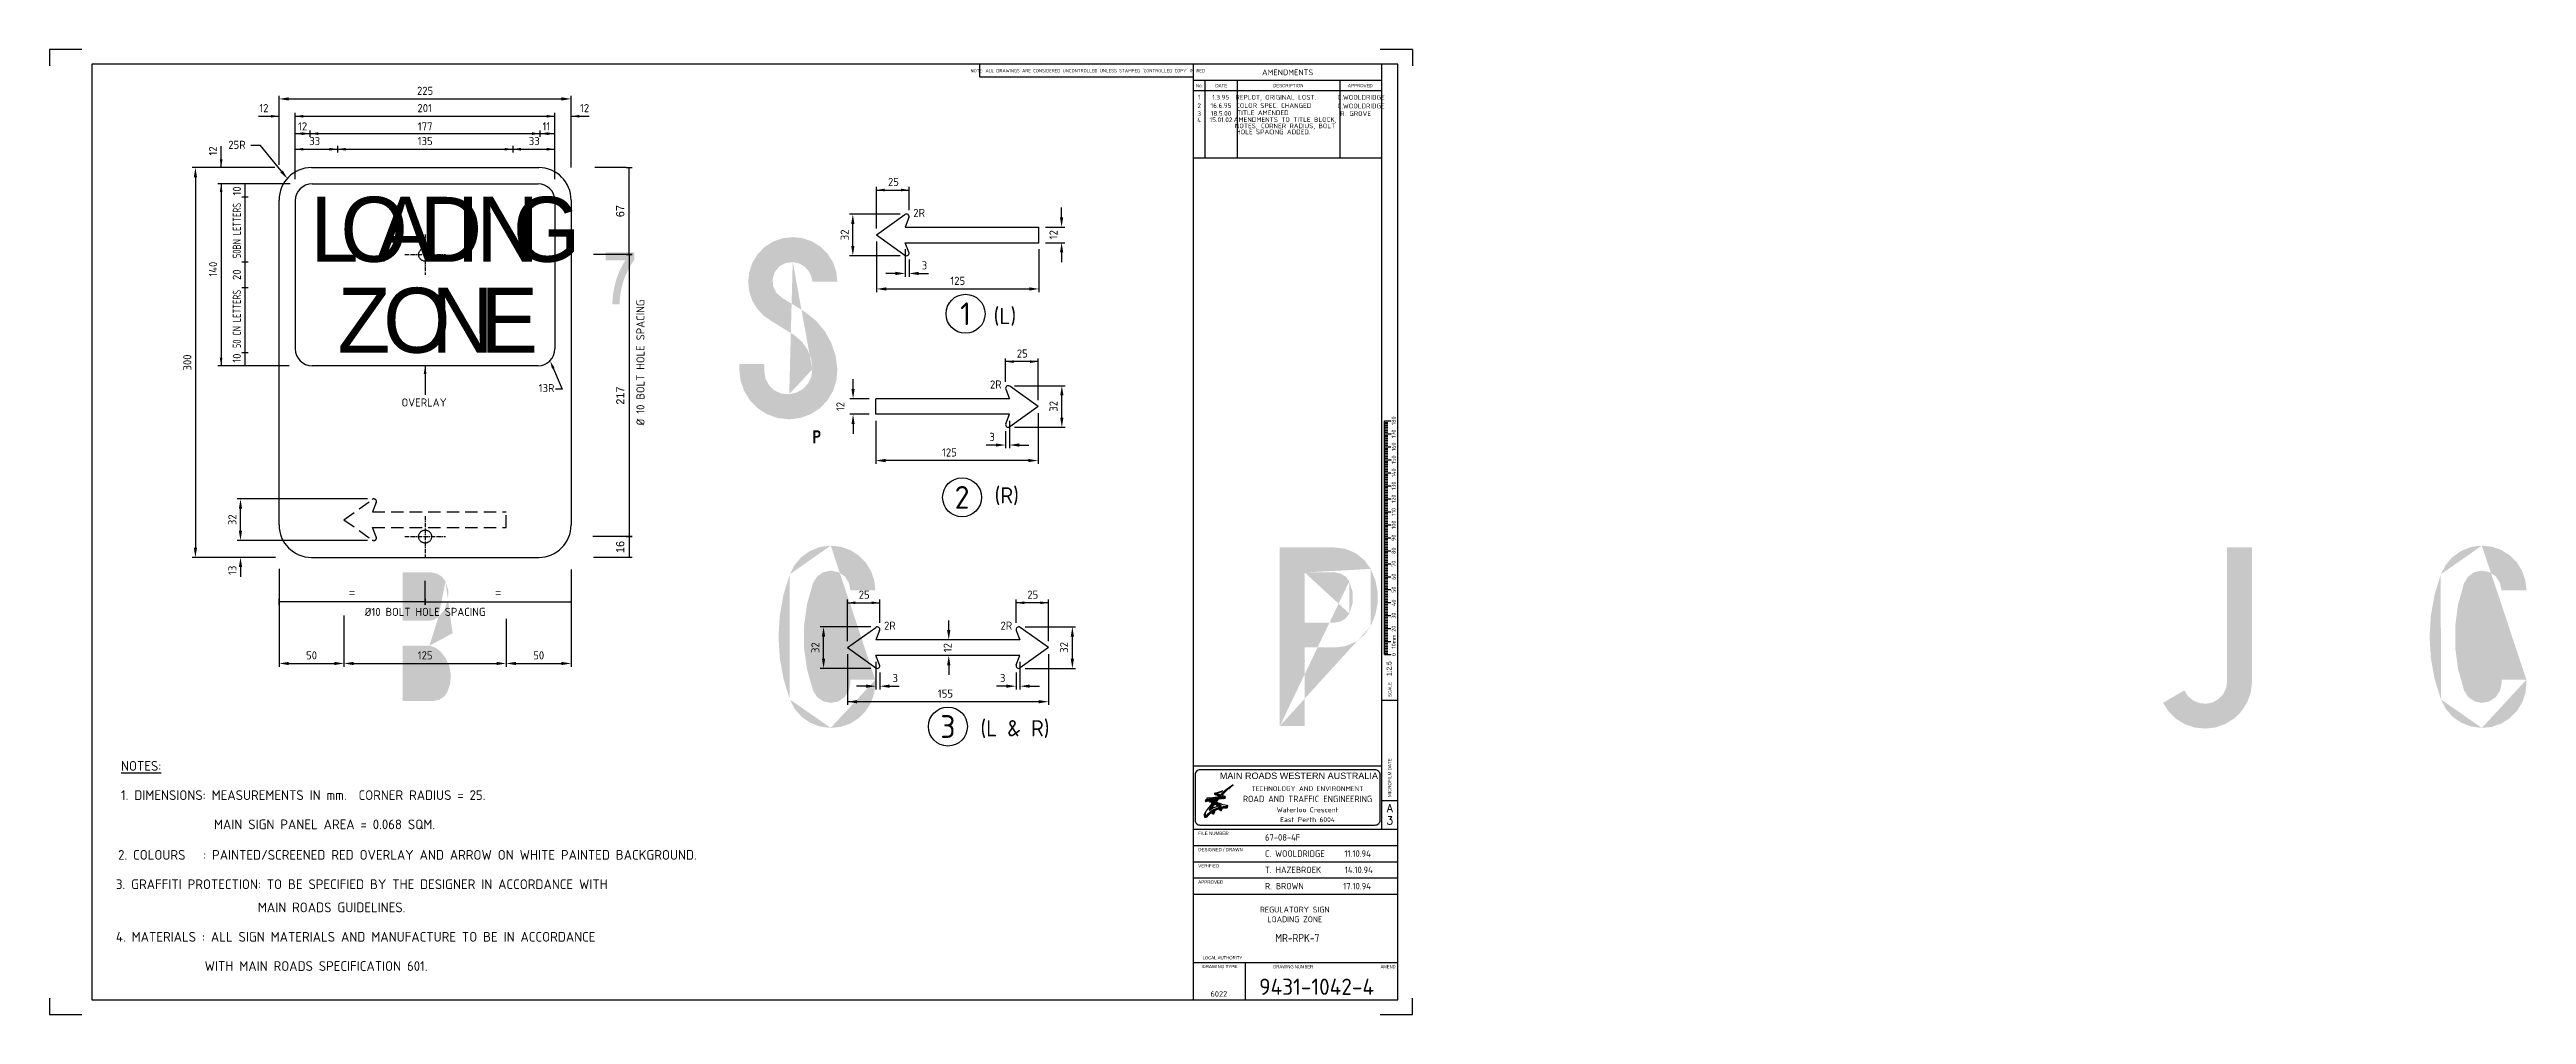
# Model space of a CAD drawing. Extents: x 0 to 1038, y -1303 to 297.
# Drawn here: x 0 to 763, y 0 to 297 of the extents above.
import ezdxf
from ezdxf.enums import TextEntityAlignment as Align

# ---------------------------------------------------------------- set-up
doc = ezdxf.new("R2010")
doc.units = 0
for name, pattern in [('CENTER', [2, 1.25, -0.25, 0.25, -0.25]), ('CENTERX2', [101.6, 63.5, -12.7, 12.7, -12.7]), ('HIDDEN', [9.525, 6.35, -3.175])]:
    doc.linetypes.add(name, pattern=pattern)
doc.layers.get('0').update_dxf_attribs({"linetype": 'CONTINUOUS'})
doc.layers.get('DEFPOINTS').update_dxf_attribs({"linetype": 'CONTINUOUS'})
for name, color, linetype in [('CENT25', 1, 'CENTER'), ('GREEN', 84, 'CONTINUOUS'), ('L18', 4, 'CONTINUOUS'), ('L25', 1, 'CONTINUOUS'), ('L35', 3, 'CONTINUOUS'), ('T25', 1, 'CONTINUOUS'), ('T35', 3, 'CONTINUOUS'), ('T50', 7, 'CONTINUOUS'), ('TBLK18', 4, 'CONTINUOUS'), ('TBLK25', 1, 'CONTINUOUS'), ('TBLK35', 3, 'CONTINUOUS'), ('TBLK50', 7, 'CONTINUOUS'), ('YELLOW', 40, 'CONTINUOUS')]:
    doc.layers.add(name, color=color, linetype=linetype)
doc.styles.add('BSERIES', font='Bseries')
doc.styles.add('CSERIES', font='Cseries')
doc.styles.add('HELV', font='helv')
doc.styles.add('HELVL', font='helvl', dxfattribs={"width": 0.8})
doc.styles.add('ISO', font='iso3098b.shx')
doc.styles.add('ROMAND', font='romand')
doc.dimstyles.new('2_5', dxfattribs={"dimtxt": 2.5, "dimasz": 0.2, "dimexe": 1.5, "dimexo": 2, "dimgap": 1.5, "dimtad": 1, "dimdec": 0, "dimlfac": 2.5, "dimrnd": 1, "dimdsep": 46, "dimlunit": 6, "dimtxsty": 'Standard', "dimblk": 'SGNDIM', "dimblk1": 'SGNDIM', "dimblk2": 'SGNDIM', "dimsah": 1, "dimcen": 2.5, "dimse1": 1, "dimse2": 1, "dimadec": 0, "dimazin": 0, "dimtfac": 1, "dimtdec": 4, "dimtix": 1, "dimtmove": 0, "dimatfit": 3, "dimldrblk": 'SGNDIM', "dimfxl": 0, "dimtolj": 1, "dimtzin": 0, "dimarcsym": 0})

msp = doc.modelspace()

# ---------------------------------------------------------------- texts
at = {"layer": 'L18', "style": 'ISO'}
for s, p in [('180', (414.82, 182.73)), ('170', (414.82, 178.73)), ('160', (414.82, 174.73)), ('150', (414.82, 170.73)), ('140', (414.82, 166.73)), ('130', (414.82, 162.73)), ('120', (414.82, 158.73)), ('110', (414.82, 154.73)), ('100', (414.82, 150.73)), ('90', (414.82, 146.73)), ('80', (414.82, 142.73)), ('70', (414.82, 138.73)), ('60', (414.82, 134.73)), ('50', (414.82, 130.73)), ('40', (414.82, 126.73)), ('30', (414.82, 122.73)), ('20', (414.82, 118.73)), ('10mm', (414.82, 114.73)), ('0', (414.82, 110.75))]:
    msp.add_text(s, height=1.25, rotation=90, dxfattribs=at).set_placement(p, align=Align.CENTER)
at = {"layer": 'L18', "style": 'HELV', "width": 0.85}
msp.add_text('1:2.5', height=1.5, rotation=90, dxfattribs=at).set_placement((413.51, 108.7), align=Align.RIGHT)
at = {"layer": 'L35'}
for s, style, p in [('O', 'BSERIES', (89.61, 231.68)), ('G', 'BSERIES', (142.75, 231.68)), ('L', 'BSERIES', (80.3, 231.68)), ('A', 'BSERIES', (100.59, 231.68)), ('D', 'BSERIES', (113.98, 231.68)), ('I', 'BSERIES', (125.22, 231.68)), ('N', 'BSERIES', (131.51, 231.68)), ('Z', 'CSERIES', (88.72, 203.68)), ('O', 'CSERIES', (102.79, 203.68)), ('N', 'CSERIES', (117.58, 203.68)), ('E', 'CSERIES', (132.74, 203.68))]:
    msp.add_text(s, height=20, dxfattribs=dict(at, style=style)).set_placement(p)
at = {"layer": 'T25', "color": 3, "style": 'ISO'}
for s, p in [('225', (115.73, 284.31)), ('12', (66.05, 278.98)), ('201', (115.6, 278.98)), ('12', (164.87, 278.98)), ('12', (77.97, 273.36)), ('33', (81.7, 268.83)), ('135', (115.74, 268.83)), ('177', (115.74, 273.36)), ('33', (149.36, 268.83)), ('11', (153.1, 273.36)), ('25', (260.04, 256.27)), ('3', (269.61, 230.59)), ('125', (279.86, 225.82)), ('25', (299.73, 203.44)), ('3', (290.45, 177.77)), ('125', (277.28, 172.99)), ('25', (251.02, 129.21)), ('25', (302.98, 129.21)), ('%%C10 BOLT HOLE SPACING', (115.73, 123.91)), ('50', (80.73, 110.53)), ('125', (115.73, 110.53)), ('50', (150.73, 110.53)), ('3', (260.59, 103.54)), ('155', (276.06, 98.76)), ('3', (293.7, 103.54))]:
    msp.add_text(s, height=2.5, dxfattribs=at).set_placement(p, align=Align.MIDDLE_CENTER)
for s, p in [('1', (354.24, 281.59)), ('1.3.95', (360.88, 281.59)), ('REPLOT, ORIGINAL LOST.', (377.84, 281.59)), ('C.WOOLDRIDGE', (404.17, 281.59)), ('4', (354.24, 274.59)), ('3', (354.24, 276.54)), ('2', (354.24, 278.97)), ('15.01.02', (360.97, 274.67)), ('16.6.95', (360.97, 279.05)), ('18.5.00', (360.97, 276.62)), ('TITLE AMENDED', (373.88, 276.82)), ('AMENDMENTS TO TITLE BLOCK,', (380.74, 274.73)), ('COLOR SPEC. CHANGED', (377.21, 279.05)), ('C.WOOLDRIDGE', (404.17, 278.92)), ('R. GROVE', (402.44, 276.57)), ('HOLE SPACING ADDED.', (377.08, 270.93)), ('NOTES, CORNER RADIUS, BOLT', (380.71, 272.79))]:
    msp.add_text(s, height=1.45, dxfattribs=at).set_placement(p, align=Align.CENTER)
msp.add_text('25R', height=2.5, dxfattribs=at).set_placement((60.42, 267.69), align=Align.MIDDLE_RIGHT)
for s, p in [('12', (50.38, 265.8)), ('10', (57.71, 253.49)), ('32', (245.02, 239.96)), ('12', (309.35, 240.02)), ('140', (50.38, 229.4)), ('20', (57.71, 227.7)), ('%%C 10 BOLT HOLE SPACING', (182.08, 200.68)), ('300', (42.45, 200.68)), ('10', (57.71, 202.03)), ('12', (243.7, 187.13)), ('32', (309.36, 187.19)), ('32', (56.34, 152.28)), ('13', (56.34, 136.71)), ('32', (236, 112.9)), ('12', (276.74, 112.9)), ('32', (312.61, 112.96))]:
    msp.add_text(s, height=2.5, rotation=90, dxfattribs=at).set_placement(p, align=Align.MIDDLE_CENTER)
at = {"layer": 'T25', "color": 3, "style": 'ISO', "width": 0.7}
for s, p in [('50BN LETTERS', (57.71, 241.31)), ('50 CN LETTERS', (57.71, 214.08))]:
    msp.add_text(s, height=2.5, rotation=90, dxfattribs=at).set_placement(p, align=Align.MIDDLE_CENTER)
at = {"layer": 'T25', "color": 3, "style": 'ISO'}
for s, p in [('%%UNOTES:', (22.02, 75)), ('1. DIMENSIONS: MEASUREMENTS IN mm.  CORNER RADIUS = 25. ', (22.02, 66)), ('MAIN SIGN PANEL AREA = 0.068 SQM.', (50.65, 57)), ('2. COLOURS   : PAINTED/SCREENED RED OVERLAY AND ARROW ON WHITE PAINTED BACKGROUND.', (21.13, 47.61)), ('3. GRAFFITI PROTECTION: TO BE SPECIFIED BY THE DESIGNER IN ACCORDANCE WITH', (20.47, 38.58)), ('                        MAIN ROADS GUIDELINES.', (20.47, 31.45)), ('4. MATERIALS : ALL SIGN MATERIALS AND MANUFACTURE TO BE IN ACCORDANCE ', (20.47, 22.39)), ('               WITH MAIN ROADS SPECIFICATION 601.', (20.47, 13.39))]:
    msp.add_text(s, height=3, dxfattribs=at).set_placement(p)
at = {"layer": 'T35', "style": 'ISO'}
for s, p in [('2R', (266.16, 245.48)), ('13R', (150.73, 191.54)), ('2R', (289.78, 192.65)), ('OVERLAY', (108.46, 187.12)), ('2R', (257.14, 118.42)), ('2R', (293.02, 118.42))]:
    msp.add_text(s, height=2.5, dxfattribs=at).set_placement(p)
at = {"layer": 'T35', "insert": (383.7, 30.77), "char_height": 1.8, "width": 51.922, "attachment_point": 5, "style": 'ISO'}
msp.add_mtext('REGULATORY SIGN\\PLOADING ZONE', dxfattribs=at)
at = {"layer": 'T50', "style": 'ISO'}
for s, height, p in [('1', 7, (282.25, 215.67)), ('(L)', 5, (294.38, 215.02)), ('2', 7, (281.19, 159.17)), ('(R)', 5, (294.94, 159.79)), ('3', 7, (276.82, 88.62)), ('(L & R)', 5, (297.48, 88.1))]:
    msp.add_text(s, height=height, dxfattribs=at).set_placement(p, align=Align.MIDDLE)
at = {"layer": 'TBLK18', "style": 'HELVL', "width": 0.9}
for s, p in [('No.', (354.29, 285.41)), ('DATE', (361.07, 285.41)), ('DESCRIPTION', (381.68, 285.41)), ('APPROVED', (403.89, 285.41))]:
    msp.add_text(s, height=1, dxfattribs=at).set_placement(p, align=Align.CENTER)
at = {"layer": 'TBLK25', "style": 'ISO'}
msp.add_text('AMENDMENTS', height=1.75, dxfattribs=at).set_placement((381.5, 289.12), align=Align.CENTER)

# ---------------------------------------------------------------- blocks, each defined once
blk = doc.blocks.new('A3BBLK')
at = {"layer": 'TBLK25'}
for p, q in [((10, 297), (0, 297)), ((0, 297), (0, 292)), ((420, 297), (410, 297)), ((420, 297), (420, 292)), ((0, 5), (0, 0)), ((0, 0), (10, 0)), ((410, 0), (420, 0)), ((420, 0), (420, 5))]:
    blk.add_line(p, q, dxfattribs=at)
at = {"layer": 'TBLK50'}
for p, q in [((415.5, 292.5), (13, 292.5)), ((13, 292.5), (13, 4.5)), ((352.5, 4.5), (352.5, 292.5)), ((415.5, 4.5), (415.5, 292.5)), ((13, 4.5), (415.5, 4.5))]:
    blk.add_line(p, q, dxfattribs=at)
blk = doc.blocks.new('*X3')
at = {"color": 0}
for p, q in [((1622.3, 721), (1622.3, 721)), ((1622.5, 722.4), (1625.6, 722.4)), ((1622.5, 721.2), (1622.7, 721.2)), ((1622.6, 722.2), (1626.2, 722.2)), ((1622.6, 721.4), (1623, 721.4)), ((1622.7, 722), (1626.7, 722)), ((1622.7, 721.8), (1627.1, 721.8)), ((1622.7, 721.6), (1623.6, 721.6)), ((1625.9, 721.6), (1627.5, 721.6)), ((1625.9, 721.4), (1626.5, 721.4)), ((1625.9, 721.2), (1626.5, 721.2)), ((1625.9, 721), (1626.5, 721)), ((1626, 720.8), (1626.5, 720.8)), ((1626.3, 723.2), (1630.6, 723.2)), ((1626.4, 723), (1629.7, 723)), ((1626.5, 720.6), (1626.5, 720.6)), ((1626.7, 721.4), (1627.9, 721.4)), ((1626.8, 722.8), (1628.9, 722.8)), ((1627.1, 721.2), (1628.3, 721.2)), ((1627.3, 722.6), (1628.2, 722.6)), ((1627.5, 721), (1628.8, 721)), ((1627.5, 720.8), (1629.2, 720.8)), ((1627.5, 720.6), (1628.1, 720.6)), ((1627.5, 720.4), (1628.1, 720.4)), ((1627.5, 720.2), (1628.1, 720.2)), ((1627.6, 723.4), (1631.6, 723.4)), ((1627.7, 722.4), (1627.9, 722.4)), ((1627.7, 720), (1628.1, 720)), ((1628.1, 719.8), (1628.1, 719.8)), ((1628.3, 720.6), (1629.6, 720.6)), ((1628.8, 720.4), (1630, 720.4)), ((1629, 722.8), (1629.2, 722.8)), ((1629, 722.6), (1629.2, 722.6)), ((1629.2, 723.6), (1632.8, 723.6)), ((1629.2, 720.2), (1630.4, 720.2)), ((1629.6, 720), (1630.8, 720)), ((1630, 719.8), (1631.2, 719.8)), ((1630.1, 723), (1630.3, 723)), ((1630.1, 722.8), (1630.3, 722.8)), ((1630.2, 719.6), (1630.3, 719.6)), ((1630.3, 728), (1630.6, 728)), ((1630.3, 727.8), (1630.7, 727.8)), ((1630.3, 719.6), (1631.6, 719.6)), ((1630.4, 727.6), (1631.3, 727.6)), ((1630.7, 728.2), (1630.7, 728.2)), ((1630.8, 727.4), (1631.9, 727.4)), ((1630.8, 723.8), (1634.3, 723.8)), ((1631.2, 723.2), (1631.4, 723.2)), ((1631.2, 723), (1631.3, 723)), ((1631.4, 727.2), (1632.5, 727.2)), ((1631.4, 721), (1631.9, 721)), ((1631.4, 720.8), (1631.8, 720.8)), ((1631.6, 721.2), (1632.1, 721.2)), ((1631.7, 728), (1631.9, 728)), ((1631.8, 721.4), (1632.2, 721.4)), ((1631.9, 728.2), (1632.3, 728.2)), ((1631.9, 721.6), (1632.4, 721.6)), ((1632, 727), (1633.1, 727)), ((1632.1, 721.8), (1632.6, 721.8)), ((1632.3, 722), (1632.7, 722)), ((1632.4, 728.4), (1632.8, 728.4)), ((1632.4, 724), (1636.5, 724)), ((1632.5, 722.2), (1632.9, 722.2)), ((1632.6, 726.8), (1633.7, 726.8)), ((1632.7, 722.4), (1633.1, 722.4)), ((1632.8, 722.6), (1633.2, 722.6)), ((1633, 728.6), (1633.3, 728.6)), ((1633, 722.8), (1633.4, 722.8)), ((1633.2, 726.6), (1634.3, 726.6)), ((1633.2, 723), (1633.6, 723)), ((1633.4, 723.2), (1633.7, 723.2)), ((1633.5, 728.8), (1633.7, 728.8)), ((1633.6, 723.4), (1633.9, 723.4)), ((1633.8, 726.4), (1634.9, 726.4)), ((1633.8, 723.6), (1634.1, 723.6)), ((1634, 729), (1634.2, 729)), ((1634, 724.2), (1639.6, 724.2)), ((1634.4, 726.2), (1634.8, 726.2)), ((1634.5, 729.2), (1634.7, 729.2)), ((1634.6, 723.8), (1634.7, 723.8)), ((1634.6, 723.6), (1634.7, 723.6)), ((1635, 729.4), (1635.2, 729.4)), ((1635.1, 725), (1635.2, 725)), ((1635.3, 725.2), (1635.5, 725.2)), ((1635.5, 729.6), (1635.7, 729.6)), ((1635.5, 725.4), (1635.7, 725.4)), ((1635.6, 724.4), (1639.8, 724.4)), ((1635.7, 725.6), (1635.9, 725.6)), ((1635.7, 723.8), (1635.9, 723.8)), ((1635.9, 725.8), (1636.7, 725.8)), ((1636, 729.8), (1636.1, 729.8)), ((1636.1, 726), (1636.1, 726)), ((1636.3, 725.6), (1637.3, 725.6)), ((1636.5, 730), (1636.6, 730)), ((1636.6, 726.6), (1636.8, 726.6)), ((1636.8, 726.8), (1637, 726.8)), ((1636.8, 724), (1637, 724)), ((1636.8, 723.8), (1637, 723.8)), ((1636.9, 725.4), (1637.8, 725.4)), ((1637, 727), (1637.2, 727)), ((1637.1, 730.2), (1637.1, 730.2)), ((1637.2, 724.6), (1639.9, 724.6)), ((1637.3, 727.2), (1637.4, 727.2)), ((1637.5, 727.4), (1637.6, 727.4)), ((1637.6, 730.4), (1637.6, 730.4)), ((1637.7, 727.6), (1637.8, 727.6)), ((1637.9, 727.8), (1638, 727.8)), ((1638, 724), (1638.2, 724)), ((1638, 723.8), (1638.2, 723.8)), ((1638.1, 728), (1638.2, 728)), ((1638.3, 728.2), (1638.4, 728.2)), ((1638.5, 728.4), (1638.6, 728.4)), ((1638.7, 728.6), (1638.8, 728.6)), ((1638.8, 724.8), (1640, 724.8)), ((1638.9, 728.8), (1639, 728.8)), ((1639.1, 729), (1639.2, 729)), ((1639.3, 729.2), (1639.4, 729.2)), ((1639.6, 729.4), (1639.6, 729.4)), ((1639.6, 725.4), (1639.7, 725.4)), ((1639.6, 725), (1639.9, 725)), ((1639.7, 725.2), (1639.9, 725.2)), ((1639.8, 729.6), (1639.8, 729.6)), ((1640, 729.8), (1640, 729.8)), ((1640.2, 730), (1640.2, 730)), ((1640.4, 730.2), (1640.4, 730.2)), ((1640.6, 730.4), (1640.6, 730.4)), ((1640.9, 730.6), (1640.9, 730.6)), ((1641.1, 730.8), (1641.1, 730.8)), ((1641.3, 731), (1641.3, 731)), ((1641.5, 731.2), (1641.5, 731.2)), ((1641.7, 731.4), (1641.8, 731.4)), ((1642, 731.6), (1642, 731.6)), ((1642.2, 731.8), (1642.2, 731.8)), ((1642.4, 732), (1642.4, 732)), ((1642.6, 732.2), (1642.7, 732.2)), ((1642.9, 732.4), (1642.9, 732.4)), ((1643.1, 732.6), (1643.1, 732.6)), ((1643.3, 732.8), (1643.4, 732.8)), ((1643.6, 733), (1643.6, 733)), ((1643.8, 733.2), (1643.8, 733.2)), ((1644, 733.4), (1644.1, 733.4)), ((1644.3, 733.6), (1644.3, 733.6)), ((1644.5, 733.8), (1644.6, 733.8)), ((1644.8, 734), (1644.8, 734)), ((1645, 734.2), (1645, 734.2)), ((1645.3, 734.4), (1645.3, 734.4)), ((1645.5, 734.6), (1645.5, 734.6)), ((1645.8, 734.8), (1645.8, 734.8)), ((1646, 735), (1646, 735)), ((1646.3, 735.2), (1646.3, 735.2)), ((1646.5, 735.4), (1646.5, 735.4)), ((1621.1, 709), (1624.8, 709)), ((1621.1, 708.8), (1624.6, 708.8)), ((1621.1, 708.6), (1624.4, 708.6)), ((1621.1, 708.4), (1624.3, 708.4)), ((1621.1, 708.2), (1624.1, 708.2)), ((1621.2, 709.4), (1622.3, 709.4)), ((1621.2, 709.2), (1622.5, 709.2)), ((1621.2, 708), (1623.9, 708)), ((1621.3, 709.8), (1622.1, 709.8)), ((1621.3, 709.6), (1622.1, 709.6)), ((1621.3, 707.8), (1623.8, 707.8)), ((1621.4, 710), (1622, 710)), ((1621.5, 710.4), (1622, 710.4)), ((1621.5, 710.2), (1622, 710.2)), ((1621.5, 707.6), (1623.5, 707.6)), ((1621.6, 710.6), (1622, 710.6)), ((1621.8, 710.8), (1622, 710.8)), ((1621.8, 707.4), (1623.2, 707.4)), ((1621.9, 711), (1622, 711)), ((1622, 711.2), (1622.1, 711.2)), ((1622.2, 711.4), (1622.2, 711.4)), ((1622.3, 711.6), (1622.3, 711.6)), ((1623.8, 709.2), (1624.9, 709.2)), ((1624.1, 709.4), (1625.1, 709.4)), ((1624.3, 709.6), (1625.3, 709.6)), ((1624.5, 709.8), (1625.5, 709.8)), ((1624.7, 710), (1625.7, 710)), ((1624.9, 710.2), (1625.9, 710.2)), ((1625.1, 710.4), (1626.1, 710.4)), ((1625.3, 710.6), (1626.4, 710.6)), ((1625.5, 713.6), (1625.9, 713.6)), ((1625.5, 710.8), (1626.6, 710.8)), ((1625.6, 713.8), (1626.3, 713.8)), ((1625.7, 714), (1626.7, 714)), ((1625.7, 711), (1626.8, 711)), ((1625.9, 714.2), (1627.1, 714.2)), ((1626, 714.4), (1627.5, 714.4)), ((1626, 711.2), (1627.3, 711.2)), ((1626.2, 714.6), (1627.5, 714.6)), ((1626.2, 711.4), (1630.1, 711.4)), ((1626.3, 714.8), (1627.5, 714.8)), ((1626.5, 715), (1627.6, 715)), ((1626.5, 711.6), (1630.2, 711.6)), ((1626.7, 715.2), (1627.7, 715.2)), ((1626.7, 711.8), (1630.2, 711.8)), ((1626.8, 715.4), (1627.8, 715.4)), ((1627, 715.6), (1628, 715.6)), ((1627, 712), (1630.3, 712)), ((1627.1, 715.8), (1628.1, 715.8)), ((1627.2, 712.2), (1630.3, 712.2)), ((1627.3, 716), (1628.2, 716)), ((1627.4, 716.2), (1628.4, 716.2)), ((1627.5, 712.4), (1630.4, 712.4)), ((1627.6, 716.4), (1628.5, 716.4)), ((1627.7, 716.6), (1628.7, 716.6)), ((1627.7, 711.2), (1630.1, 711.2)), ((1627.8, 712.6), (1630.5, 712.6)), ((1627.9, 716.8), (1628.8, 716.8)), ((1628.1, 717), (1628.9, 717)), ((1628.1, 712.8), (1630.6, 712.8)), ((1628.2, 717.2), (1629.1, 717.2)), ((1628.2, 711), (1630.1, 711)), ((1628.4, 717.4), (1629.2, 717.4)), ((1628.4, 713), (1630.7, 713)), ((1628.4, 710.8), (1630.1, 710.8)), ((1628.5, 717.6), (1629.4, 717.6)), ((1628.6, 710.6), (1630, 710.6)), ((1628.7, 717.8), (1629.5, 717.8)), ((1628.7, 713.2), (1630.9, 713.2)), ((1628.7, 710.4), (1629.5, 710.4)), ((1628.7, 710.2), (1629, 710.2)), ((1628.9, 718), (1629.6, 718)), ((1629, 718.2), (1629.8, 718.2)), ((1629.1, 713.4), (1631, 713.4)), ((1629.2, 718.4), (1629.9, 718.4)), ((1629.4, 718.6), (1630.1, 718.6)), ((1629.4, 713.6), (1631.2, 713.6)), ((1629.5, 718.8), (1630.2, 718.8)), ((1629.7, 719), (1630.3, 719)), ((1629.8, 713.8), (1631.4, 713.8)), ((1629.9, 719.2), (1630.3, 719.2)), ((1630, 719.4), (1630.3, 719.4)), ((1630.2, 714), (1631.7, 714)), ((1630.3, 719.4), (1632, 719.4)), ((1630.3, 719.2), (1630.9, 719.2)), ((1630.3, 719), (1630.9, 719)), ((1630.3, 718.8), (1630.9, 718.8)), ((1630.5, 718.6), (1630.9, 718.6)), ((1630.6, 714.2), (1632, 714.2)), ((1631, 714.4), (1632.4, 714.4)), ((1631.2, 719.2), (1632.4, 719.2)), ((1631.5, 714.6), (1633, 714.6)), ((1631.6, 719), (1632.8, 719)), ((1632, 718.8), (1633.3, 718.8)), ((1632, 714.8), (1636.9, 714.8)), ((1632.2, 718.6), (1633.7, 718.6)), ((1632.2, 718.4), (1634.1, 718.4)), ((1632.2, 718.2), (1632.8, 718.2)), ((1632.2, 718), (1632.8, 718)), ((1632.2, 717.8), (1632.8, 717.8)), ((1632.3, 717.6), (1632.8, 717.6)), ((1632.5, 715), (1637.1, 715)), ((1632.6, 717.4), (1632.8, 717.4)), ((1632.9, 718.2), (1634.5, 718.2)), ((1633.1, 718), (1634.9, 718)), ((1633.1, 715.2), (1637.2, 715.2)), ((1633.4, 717.8), (1635.3, 717.8)), ((1633.6, 717.6), (1635.7, 717.6)), ((1633.8, 717.4), (1636.1, 717.4)), ((1633.8, 715.4), (1637.4, 715.4)), ((1634.1, 717.2), (1636.1, 717.2)), ((1634.2, 714.6), (1636.9, 714.6)), ((1634.3, 717), (1635.2, 717)), ((1634.5, 715.6), (1637.7, 715.6)), ((1634.6, 714.4), (1636.8, 714.4)), ((1634.9, 714.2), (1636.8, 714.2)), ((1635.1, 714), (1636.8, 714)), ((1635.3, 713.8), (1636.8, 713.8)), ((1635.4, 715.8), (1638.4, 715.8)), ((1635.4, 713.6), (1636.8, 713.6)), ((1635.5, 713.4), (1636.3, 713.4)), ((1635.6, 713.2), (1635.9, 713.2)), ((1636.5, 716), (1641.4, 716)), ((1638.4, 716.2), (1641.4, 716.2)), ((1639.2, 715.8), (1641.4, 715.8)), ((1640.6, 716.4), (1641.4, 716.4)), ((1640.7, 715.6), (1641.4, 715.6)), ((1640.8, 716.6), (1641.4, 716.6)), ((1641.1, 716.8), (1641.5, 716.8)), ((1641.3, 717), (1641.6, 717)), ((1641.5, 717.2), (1641.7, 717.2)), ((1641.8, 717.4), (1641.8, 717.4))]:
    blk.add_line(p, q, dxfattribs=at)
blk = doc.blocks.new('A3_IN_VTBLK')
at = {"layer": 'TBLK18'}
for p, q in [((359.14, 68.1), (361.54, 68.87)), ((356.17, 62.28), (356.1, 62.17)), ((356.46, 66.13), (356.22, 66.06)), ((357.22, 66.55), (356.6, 66.58)), ((357.76, 66.6), (357.35, 66.55)), ((357.58, 66.27), (358.15, 66.02)), ((362.14, 66.92), (357.6, 66.35)), ((359.92, 66.87), (357.76, 66.6)), ((358.15, 66.02), (358.8, 65.73)), ((358.51, 66.2), (358.51, 66.08)), ((358.51, 66.08), (358.57, 66.09)), ((358.57, 66.09), (358.57, 66.21)), ((358.89, 66.29), (358.89, 66.17)), ((358.95, 66.19), (358.95, 66.31)), ((359.14, 68.1), (359.04, 68.07)), ((359.04, 67.84), (360.51, 67.35)), ((360.62, 67.44), (359.14, 67.93)), ((359.23, 68.12), (359.23, 68.12)), ((359.28, 66.38), (359.28, 66.26)), ((359.34, 66.27), (359.34, 66.39)), ((359.45, 66.41), (359.58, 66.43)), ((359.92, 66.87), (360.03, 66.89)), ((360.03, 66.89), (360.63, 66.96)), ((360.22, 66.53), (360.35, 66.55)), ((360.46, 66.56), (360.46, 66.44)), ((360.52, 66.45), (360.52, 66.56)), ((360.73, 66.97), (361.41, 67.06)), ((360.86, 66.6), (360.86, 66.48)), ((360.92, 66.48), (360.92, 66.6)), ((361.18, 67.46), (362.16, 67.15)), ((361.26, 66.62), (361.26, 66.5)), ((361.31, 66.51), (361.31, 66.62)), ((361.65, 66.63), (361.65, 66.52)), ((361.71, 66.52), (361.71, 66.64))]:
    blk.add_line(p, q, dxfattribs=at)
at = {"layer": 'TBLK18', "color": 1}
for p, q in [((357.42, 65.8), (357.42, 65.5)), ((357.63, 65.42), (357.63, 65.74)), ((357.63, 65.42), (357.85, 65.64)), ((357.78, 65.67), (357.99, 65.56)), ((360.99, 64.31), (357.81, 65.87)), ((357.99, 65.56), (357.99, 65.24)), ((357.99, 65.24), (358.2, 65.14)), ((358.2, 65.46), (358.98, 65.08)), ((358.2, 65.14), (358.2, 65.46)), ((358.2, 65.14), (358.41, 65.36)), ((358.43, 61.74), (358.9, 61.95)), ((358.52, 65.3), (358.44, 65.34)), ((358.8, 65.73), (358.88, 65.7)), ((358.88, 65.7), (359.31, 65.51)), ((358.98, 65.08), (358.98, 64.76)), ((358.98, 64.76), (359.18, 64.66)), ((359.18, 64.98), (359.35, 64.9)), ((359.18, 64.66), (359.18, 64.98)), ((359.18, 64.66), (359.4, 64.88)), ((359.31, 65.51), (359.44, 65.45)), ((359.44, 65.45), (360.14, 65.15)), ((359.63, 64.74), (359.63, 64.4)), ((359.71, 63.26), (359.82, 63.3)), ((359.83, 64.24), (359.83, 64.61)), ((359.83, 64.24), (360.04, 64.45)), ((360.14, 65.15), (361.01, 64.78)), ((360.82, 62.79), (361.24, 62.98)), ((360.82, 62.79), (360.82, 62.8)), ((361.24, 62.98), (361.24, 63.16)), ((361.54, 64.62), (362.21, 64.48)), ((362.21, 64.48), (363.03, 64.34)), ((363.03, 64.34), (362.49, 63.89)), ((362.49, 63.89), (362.87, 63.61))]:
    blk.add_line(p, q, dxfattribs=at)
at = {"layer": 'TBLK18'}
blk.add_lwpolyline([(359.53, 67.99), (359.47, 68.01, -0.656152), (359.46, 68.06), (361.54, 68.87), (359.53, 68.03, 0.705507), (359.53, 67.99, 0.705507)], format="xyb", dxfattribs=at)
for points in [[(364.7, 70.64, 0.029777), (361.14, 67.48), (361.18, 67.46, -0.039795)], [(360.73, 66.97), (360.63, 66.96, -0.003144), (360.98, 67.32), (361.56, 67.13, -1.035463), (361.55, 67.07), (361.41, 67.06), (360.95, 67.21, 0.002708)]]:
    blk.add_lwpolyline(points, format="xyb", close=True, dxfattribs=at)
at = {"layer": 'TBLK18', "color": 1}
blk.add_lwpolyline([(358.1, 63.31, 0.016763), (357.33, 62.93, -0.801535), (357.28, 62.99, -0.016783), (358.95, 65.1), (358.95, 64.8, 0.014021), (357.99, 63.43, 0.753514)], format="xyb", close=True, dxfattribs=at)
at = {"layer": 'TBLK18'}
blk.add_lwpolyline([(359.53, 67.99), (360.78, 67.59)], dxfattribs=at)
for centre, radius, start, end in [((381.57, 44.92), 30.76, 123.26552, 132.53213), ((355.92, 65.84), 0.376, 304.53305, 36.34065), ((356.93, 61.07), 5.04, 91.30593, 97.98812), ((356.35, 66.54), 0.427, 285.31472, 293.87676), ((356.35, 66.54), 0.427, 293.87676, 310.15772), ((356.53, 66.22), 0.361, 78.68931, 79.07431), ((356.54, 66.42), 0.168, 6.2219, 70.3805), ((356.43, 66.45), 0.303, 310.15772, 329.06421), ((356.51, 66.4), 0.21, 329.06421, 353.4443), ((356.6, 66.39), 0.115, 353.4443, 23.87676), ((356.85, 64.09), 2.02, 61.53496, 92.64164), ((357.26, 67.27), 0.727, 267.17158, 277.36449), ((357.6, 66.31), 0.0436, 97.14962, 246.34266), ((358.16, 66.06), 0.0436, 106.16188, 246.34266), ((361.92, 53.09), 13.54, 104.606, 106.16188), ((361.92, 53.09), 13.54, 102.92205, 104.35176), ((381.57, 44.92), 30.76, 135.62967, 137.51746), ((361.92, 53.09), 13.43, 102.78128, 103.03601), ((361.92, 53.09), 13.54, 101.23822, 102.66962), ((359.08, 67.95), 0.116, 107.77407, 251.63394), ((359.17, 68.02), 0.0873, 107.77407, 251.63394), ((361.92, 53.09), 13.43, 101.08378, 101.33691), ((389.49, 39.18), 40.05, 136.94488, 138.90597), ((361.92, 53.09), 13.54, 100.52426, 100.98736), ((382.89, 46.98), 29.85, 139.04632, 141.77168), ((361.92, 53.09), 13.54, 97.20476, 99.9556), ((381.57, 44.92), 30.76, 133.19325, 134.43748), ((361.92, 53.09), 13.54, 96.18741, 96.66864), ((361.92, 53.09), 13.43, 95.99154, 96.24126), ((381.57, 44.92), 30.76, 132.93604, 133.19325), ((361.92, 53.09), 13.54, 94.50404, 95.93987), ((361.92, 53.09), 13.43, 94.29413, 94.54316), ((361.92, 53.09), 13.54, 92.82077, 94.25716), ((361.92, 53.09), 13.43, 92.59667, 92.84524), ((361.92, 53.09), 13.54, 91.13761, 92.57434), ((361.92, 53.09), 13.43, 90.89914, 91.14747), ((361.92, 53.09), 13.54, 89.33147, 90.89141), ((362.08, 66.9), 0.262, 269.33147, 72.31017), ((362.13, 67.04), 0.116, 277.12213, 73.46014)]:
    blk.add_arc(centre, radius, start, end, dxfattribs=at)
at = {"layer": 'TBLK18', "color": 1}
for centre, radius, start, end in [((357.31, 61.19), 1.56, 140.94136, 180.20061), ((356.19, 61.19), 0.436, 180.20061, 263.25087), ((356.77, 61.86), 0.727, 145.6575, 202.08244), ((356.37, 61.7), 0.291, 202.08244, 237.30847), ((357.07, 64.3), 1.54, 76.56484, 127.1666), ((381.57, 44.92), 30.76, 138.51765, 145.6575), ((356.47, 61.86), 0.48, 237.30847, 317.17288), ((362.36, 56.65), 7.12, 130.84394, 142.34414), ((362.23, 56.52), 7.38, 88.04102, 137.17288), ((357.07, 64.3), 1.25, 63.31376, 73.36168), ((357.93, 61.48), 0.559, 27.24865, 133.73654), ((357.07, 64.3), 1.54, 62.41286, 68.63092), ((357.99, 61.7), 0.436, 4.88042, 130.84394), ((363.37, 51.77), 12.69, 103.47426, 114.54675), ((360.2, 62.04), 1.31, 111.82798, 184.12851), ((357.56, 61.42), 3.92, 58.12052, 62.81787), ((359.98, 62.31), 0.966, 29.6609, 113.12916), ((357.56, 61.42), 3.63, 51.19303, 55.21352), ((360.11, 62.63), 0.727, 12.98019, 113.4725), ((357.56, 61.42), 3.92, 43.2503, 54.53966), ((363.37, 51.77), 12.69, 100.82231, 103.47398), ((360.98, 64.27), 0.0436, 280.82225, 63.96332), ((362.13, 67.47), 2.91, 247.25617, 258.17653), ((361.83, 63.16), 0.582, 92.36118, 180), ((361.93, 60.43), 3.32, 73.4161, 92.18821), ((363.54, 63.85), 0.708, 136.30546, 200.07024), ((356.21, 61.4), 0.655, 263.25087, 321.65207)]:
    blk.add_arc(centre, radius, start, end, dxfattribs=at)
at = {"layer": 'TBLK35'}
for p, q in [((286.67, 288.5), (286.67, 292.5)), ((410.5, 57), (410.5, 292.5)), ((352.5, 288.5), (286.67, 288.5)), ((410.5, 96.75), (415.5, 96.75)), ((410.5, 65.87), (415.5, 65.87)), ((352.5, 57), (415.5, 57)), ((352.5, 52), (415.5, 52)), ((352.5, 47), (415.5, 47)), ((352.5, 42), (415.5, 42)), ((352.5, 37), (415.5, 37)), ((352.5, 16), (415.5, 16)), ((368.5, 4.5), (368.5, 16))]:
    blk.add_line(p, q, dxfattribs=at)
at = {"layer": 'TBLK50', "color": 3}
blk.add_line((352.5, 76.57), (410.5, 76.57), dxfattribs=at)
at = {"layer": 'TBLK50'}
blk.add_lwpolyline([(408.5, 75.28), (354.49, 75.28, 0.414214), (352.99, 73.78), (352.99, 59.78, 0.414214), (354.49, 58.28), (408.5, 58.28, 0.414214), (410, 59.78), (410, 73.78, 0.414214)], format="xyb", close=True, dxfattribs=at)
blk.add_blockref('A3BBLK', (0, 0))
at = {"layer": 'TBLK18', "xscale": 0.35, "yscale": 0.35, "zscale": 0.35}
blk.add_blockref('*X3', (-211.64, -186.89), dxfattribs=at)
at = {"color": 4, "style": 'ISO'}
for tag, p in [('MR_DIRECTORATE', (387.63, 68.74)), ('STREET_NAME', (387.63, 62.22)), ('SUBURB_&_POSTCODE', (387.63, 59.22))]:
    blk.add_attdef(tag, text='', height=1.5, dxfattribs=at).set_placement(p, align=Align.CENTER)
at = {"color": 1, "style": 'ISO'}
blk.add_attdef('MR_BRANCH', text='', height=2, dxfattribs=at).set_placement((387.63, 65.34), align=Align.CENTER)
for tag, p in [('FILE_NUMBER', (374.52, 53.49)), ('DESIGNED_/_DRAWN', (374.52, 48.49)), ('VERIFIED', (374.52, 43.49)), ('APPROVED', (374.52, 38.49))]:
    blk.add_attdef(tag, p, '', height=2, dxfattribs=at)
at = {"layer": 'T25', "style": 'ISO'}
blk.add_attdef('LOCAL_AUTHORITY', (370.48, 16.73), '', height=1.25, dxfattribs=at)
at = {"layer": 'TBLK18', "style": 'ISO'}
blk.add_text("NOTE: ALL DRAWINGS ARE CONSIDERED UNCONTROLLED UNLESS STAMPED 'CONTROLLED COPY' IN RED", height=1, dxfattribs=at).set_placement((319.92, 290), align=Align.CENTER)
at = {"layer": 'TBLK18', "style": 'HELVL', "width": 0.8}
for s, p in [('SCALE', (413.5, 97.7)), ('MICROFILM DATE', (413.44, 66.89))]:
    blk.add_text(s, height=1, rotation=90, dxfattribs=at).set_placement(p)
at = {"layer": 'TBLK18', "style": 'HELVL'}
for s, p in [('FILE NUMBER', (353.94, 55.24)), ('VERIFIED', (353.94, 45.24)), ('DESIGNED / DRAWN', (353.94, 50.24)), ('APPROVED', (353.94, 40.24)), ('DRAWING TYPE', (355.24, 14.24))]:
    blk.add_text(s, height=1, dxfattribs=at).set_placement(p)
for s, width, p, p2 in [('LOCAL AUTHORITY', 0.847016, (355.27, 16.93), (367.52, 16.93)), ('DRAWING NUMBER', 0.880886, (377.08, 14.17), (389.38, 14.17)), ('AMEND.', 0.926535, (410.16, 14.18), (415.09, 14.18))]:
    blk.add_text(s, height=1, dxfattribs=dict(at, width=width)).set_placement(p, p2, align=Align.FIT)
at = {"layer": 'TBLK25', "color": 1, "style": 'HELV'}
blk.add_text('MAIN ROADS WESTERN AUSTRALIA', height=2, dxfattribs=at).set_placement((409.34, 72.45), align=Align.RIGHT)
at = {"layer": 'TBLK25', "style": 'ISO'}
for tag, p in [('ROAD_SECTION', (384.5, 29.16)), ('SLK', (384.5, 26.11)), ('CHAINAGE', (384.5, 19.21)), ('DRG_TYPE_03', (360.51, 11.5)), ('DRG_TYPE_02', (360.51, 8.36)), ('DRG_TYPE_01', (360.3, 5.42))]:
    blk.add_attdef(tag, text='', height=1.75, dxfattribs=at).set_placement(p, align=Align.CENTER)
at = {"layer": 'TBLK35', "style": 'ROMAND'}
for s, p in [('A', (413, 62.21)), ('3', (413, 58.46))]:
    blk.add_text(s, height=2.5, dxfattribs=at).set_placement(p, align=Align.CENTER)
at = {"layer": 'TBLK35', "style": 'ISO', "width": 0.9}
for tag, p in [('ROAD_PROJECT&NUMBER', (384.5, 32.23)), ('DRAWING_DESCRIPTION', (384.5, 22.29))]:
    blk.add_attdef(tag, text='', height=2.5, dxfattribs=at).set_placement(p, align=Align.CENTER)
at = {"layer": 'TBLK50', "style": 'ISO'}
blk.add_attdef('DRG_NUMBER', (372.72, 6.02), '', height=5, dxfattribs=at)
blk = doc.blocks.new('A25')
at = {"color": 1, "linetype": 'ByBlock'}
blk.add_solid([(2.5, 0.42), (2.5, -0.42), (0, 0)], dxfattribs=at)
blk = doc.blocks.new('SGNDIM')
for p, q in [((0, 0), (-1, 0)), ((0, 4.5), (0, -4.5))]:
    blk.add_line(p, q)
blk = doc.blocks.new('*D21')
at = {"color": 0, "linetype": 'ByBlock'}
blk.add_line((129.9, 234.08), (129.9, 260.48), dxfattribs=at)
at = {"layer": 'DEFPOINTS', "color": 0, "linetype": 'ByBlock'}
for p in [(115.73, 260.68), (129.9, 260.68), (115.73, 233.88)]:
    blk.add_point(p, dxfattribs=at)
at = {"color": 0, "linetype": 'ByBlock', "xscale": 0.2, "yscale": 0.2, "zscale": 0.2}
for p, rotation in [((129.9, 260.68), 90), ((129.9, 233.88), 270)]:
    blk.add_blockref('SGNDIM', p, dxfattribs=dict(at, rotation=rotation))
at = {"color": 0, "linetype": 'ByBlock', "insert": (127.15, 247.28), "char_height": 2.5, "attachment_point": 5, "rotation": 90}
blk.add_mtext('\\A1;67', dxfattribs=at)
blk = doc.blocks.new('*D22')
at = {"color": 0, "linetype": 'ByBlock'}
blk.add_line((129.9, 233.68), (129.9, 147.28), dxfattribs=at)
at = {"layer": 'DEFPOINTS', "color": 0, "linetype": 'ByBlock'}
for p in [(115.73, 233.88), (115.73, 147.08), (129.9, 147.08)]:
    blk.add_point(p, dxfattribs=at)
at = {"color": 0, "linetype": 'ByBlock', "xscale": 0.2, "yscale": 0.2, "zscale": 0.2}
for p, rotation in [((129.9, 233.88), 90), ((129.9, 147.08), 270)]:
    blk.add_blockref('SGNDIM', p, dxfattribs=dict(at, rotation=rotation))
at = {"color": 0, "linetype": 'ByBlock', "insert": (127.15, 190.48), "char_height": 2.5, "attachment_point": 5, "rotation": 90}
blk.add_mtext('\\A1;217', dxfattribs=at)
blk = doc.blocks.new('*D23')
at = {"color": 0, "linetype": 'ByBlock'}
blk.add_line((129.9, 146.88), (129.9, 140.88), dxfattribs=at)
at = {"layer": 'DEFPOINTS', "color": 0, "linetype": 'ByBlock'}
for p in [(115.73, 147.08), (115.73, 140.68), (129.9, 140.68)]:
    blk.add_point(p, dxfattribs=at)
at = {"color": 0, "linetype": 'ByBlock', "xscale": 0.2, "yscale": 0.2, "zscale": 0.2}
for p, rotation in [((129.9, 147.08), 90), ((129.9, 140.68), 270)]:
    blk.add_blockref('SGNDIM', p, dxfattribs=dict(at, rotation=rotation))
at = {"color": 0, "linetype": 'ByBlock', "insert": (127.15, 143.88), "char_height": 2.5, "attachment_point": 5, "rotation": 90}
blk.add_mtext('\\A1;16', dxfattribs=at)
blk = doc.blocks.new('*D24')
at = {"color": 0, "linetype": 'ByBlock'}
blk.add_line((115.93, 126.99), (160.53, 126.99), dxfattribs=at)
at = {"layer": 'DEFPOINTS', "color": 0, "linetype": 'ByBlock'}
for p in [(115.73, 147.08), (160.73, 147.08), (160.73, 126.99)]:
    blk.add_point(p, dxfattribs=at)
at = {"color": 0, "linetype": 'ByBlock', "xscale": 0.2, "yscale": 0.2, "zscale": 0.2, "rotation": 180}
blk.add_blockref('SGNDIM', (115.73, 126.99), dxfattribs=at)
at = {"color": 0, "linetype": 'ByBlock', "xscale": 0.2, "yscale": 0.2, "zscale": 0.2}
blk.add_blockref('SGNDIM', (160.73, 126.99), dxfattribs=at)
at = {"color": 0, "linetype": 'ByBlock', "insert": (138.23, 129.74), "char_height": 2.5, "attachment_point": 5}
blk.add_mtext('\\A1;=', dxfattribs=at)
blk = doc.blocks.new('*D25')
at = {"color": 0, "linetype": 'ByBlock'}
blk.add_line((115.53, 126.99), (70.93, 126.99), dxfattribs=at)
at = {"layer": 'DEFPOINTS', "color": 0, "linetype": 'ByBlock'}
for p in [(70.73, 148.68), (115.73, 147.08), (70.73, 126.99)]:
    blk.add_point(p, dxfattribs=at)
at = {"color": 0, "linetype": 'ByBlock', "xscale": 0.2, "yscale": 0.2, "zscale": 0.2, "rotation": 180}
blk.add_blockref('SGNDIM', (70.73, 126.99), dxfattribs=at)
at = {"color": 0, "linetype": 'ByBlock', "xscale": 0.2, "yscale": 0.2, "zscale": 0.2}
blk.add_blockref('SGNDIM', (115.73, 126.99), dxfattribs=at)
at = {"color": 0, "linetype": 'ByBlock', "insert": (93.23, 129.74), "char_height": 2.5, "attachment_point": 5}
blk.add_mtext('\\A1;=', dxfattribs=at)
blk = doc.blocks.new('CR')
at = {"layer": 'CENT25'}
for p, q in [((-6.25, 0), (6.25, 0)), ((0, 6.25), (0, -6.25))]:
    blk.add_line(p, q, dxfattribs=at)

# ---------------------------------------------------------------- dimensions: what is measured, and where the dimension line sits
at = {"layer": 'L25', "linetype": 'CENTERX2'}
for base, p1, p2, picture, middle in [((178.61, 260.68), (164.43, 233.88), (164.43, 260.68), '*D21', (175.86, 247.28)), ((178.61, 147.08), (164.43, 233.88), (164.43, 147.08), '*D22', (175.86, 190.48)), ((178.61, 140.68), (164.43, 147.08), (164.43, 140.68), '*D23', (175.86, 143.88))]:
    dim = msp.add_linear_dim(base=base, p1=p1, p2=p2, angle=90, dimstyle='2_5', dxfattribs=at)
    dim.commit()
    dim.dimension.update_dxf_attribs({"geometry": picture, "text_midpoint": middle, "insert": (48.71, 0)})
for base, p2, picture, middle in [((70.73, 126.99), (70.73, 148.68), '*D25', (93.23, 129.74)), ((160.73, 126.99), (160.73, 147.08), '*D24', (138.23, 129.74))]:
    dim = msp.add_linear_dim(base=base, p1=(115.73, 147.08), p2=p2, text='=', dimstyle='2_5', dxfattribs=at)
    dim.commit()
    dim.dimension.update_dxf_attribs({"geometry": picture, "text_midpoint": middle})

# ---------------------------------------------------------------- hatches: boundary and pattern name
at = {"layer": 'GREEN'}
h = msp.add_hatch(color=256, dxfattribs=at)
h.paths.add_polyline_path([(222.4, 213.43), (222.43, 213.43)], flags=17)
h.paths.add_polyline_path([(212.53, 200.23), (212.53, 198.58), (212.92, 195.15), (214.05, 191.9), (215.88, 188.97), (218.3, 186.52), (221.24, 184.69), (224.49, 183.55), (227.92, 183.19), (231.29, 183.58), (234.49, 184.74), (237.35, 186.57), (239.72, 189.02), (241.45, 191.96), (242.48, 195.2), (242.76, 198.58), (242.22, 202.76), (240.88, 206.72), (238.85, 210.38), (236.14, 213.56), (232.87, 216.18), (225.73, 220.59), (224.03, 222.06), (222.99, 224.05), (222.79, 226.29), (223.43, 228.45), (224.82, 230.21), (226.78, 231.29), (229.03, 231.6), (230.83, 231.21), (232.48, 230.31), (233.79, 228.99), (234.67, 227.37), (235.06, 225.54), (242.76, 225.54), (242.43, 228.61), (241.42, 231.52), (239.77, 234.12), (237.61, 236.32), (234.98, 237.94), (232.09, 238.94), (229.03, 239.28), (225.96, 238.94), (223.05, 237.94), (220.44, 236.32), (218.25, 234.12), (216.63, 231.52), (215.62, 228.61), (215.29, 225.54), (215.6, 222.6), (216.5, 219.82), (218.02, 217.27), (220, 215.13), (222.43, 213.43), (229.57, 209.04), (231.89, 207.03), (233.64, 204.51), (234.72, 201.65), (235.06, 198.58), (234.72, 196.31), (233.72, 194.22), (232.17, 192.55), (230.16, 191.39), (227.92, 190.9), (225.57, 191.08), (223.43, 192.03), (221.71, 193.63), (220.6, 195.72), (220.24, 198.04), (220.24, 200.23)])
h.paths.add_polyline_path([(225.7, 220.59), (225.73, 220.59)], flags=16)
edge = h.paths.add_edge_path(flags=16)
edge.add_line((227.92, 190.9), (227.89, 190.9))
edge.add_line((235.06, 198.58), (235.03, 198.58))
edge.add_line((229.03, 231.6), (229, 231.6))
h = msp.add_hatch(color=256, dxfattribs=at)
h.paths.add_polyline_path([(222.4, 213.43), (222.43, 213.43)], flags=17)
h.paths.add_polyline_path([(212.53, 200.23), (212.53, 198.58), (212.92, 195.15), (214.05, 191.9), (215.88, 188.97), (218.3, 186.52), (221.24, 184.69), (224.49, 183.55), (227.92, 183.19), (231.29, 183.58), (234.49, 184.74), (237.35, 186.57), (239.72, 189.02), (241.45, 191.96), (242.48, 195.2), (242.76, 198.58), (242.22, 202.76), (240.88, 206.72), (238.85, 210.38), (236.14, 213.56), (232.87, 216.18), (225.73, 220.59), (224.03, 222.06), (222.99, 224.05), (222.79, 226.29), (223.43, 228.45), (224.82, 230.21), (226.78, 231.29), (229.03, 231.6), (230.83, 231.21), (232.48, 230.31), (233.79, 228.99), (234.67, 227.37), (235.06, 225.54), (242.76, 225.54), (242.43, 228.61), (241.42, 231.52), (239.77, 234.12), (237.61, 236.32), (234.98, 237.94), (232.09, 238.94), (229.03, 239.28), (225.96, 238.94), (223.05, 237.94), (220.44, 236.32), (218.25, 234.12), (216.63, 231.52), (215.62, 228.61), (215.29, 225.54), (215.6, 222.6), (216.5, 219.82), (218.02, 217.27), (220, 215.13), (222.43, 213.43), (229.57, 209.04), (231.89, 207.03), (233.64, 204.51), (234.72, 201.65), (235.06, 198.58), (234.72, 196.31), (233.72, 194.22), (232.17, 192.55), (230.16, 191.39), (227.92, 190.9), (225.57, 191.08), (223.43, 192.03), (221.71, 193.63), (220.6, 195.72), (220.24, 198.04), (220.24, 200.23)])
h.paths.add_polyline_path([(225.7, 220.59), (225.73, 220.59)], flags=16)
edge = h.paths.add_edge_path(flags=16)
edge.add_line((227.92, 190.9), (227.89, 190.9))
edge.add_line((235.06, 198.58), (235.03, 198.58))
edge.add_line((229.03, 231.6), (229, 231.6))
h = msp.add_hatch(color=256, dxfattribs=at)
h.paths.add_polyline_path([(254.47, 101.95), (254.44, 101.95)], flags=16)
edge = h.paths.add_edge_path()
edge.add_line((246.76, 103.05), (254.47, 103.05))
edge.add_line((254.47, 103.05), (254.47, 101.95))
edge.add_line((254.13, 98.88), (254.47, 101.95))
edge.add_line((254.13, 98.88), (253.13, 95.97))
edge.add_line((253.13, 95.97), (251.48, 93.36))
edge.add_line((251.48, 93.36), (249.31, 91.17))
edge.add_line((249.31, 91.17), (246.71, 89.52))
edge.add_line((246.71, 89.52), (243.8, 88.52))
edge.add_line((243.8, 88.52), (240.73, 88.18))
edge.add_line((240.73, 88.18), (237.48, 88.59))
edge.add_line((237.48, 88.59), (234.41, 89.75))
edge.add_line((234.41, 89.75), (231.73, 91.61))
edge.add_line((231.73, 91.61), (229.59, 94.08))
edge.add_line((229.59, 94.08), (228.1, 97))
edge.add_line((228.1, 97), (226.17, 103.26))
edge.add_line((226.17, 103.26), (225.01, 109.71))
edge.add_line((225.01, 109.71), (224.62, 116.25))
edge.add_line((224.62, 116.25), (225.01, 122.77))
edge.add_line((225.01, 122.77), (226.17, 129.22))
edge.add_line((226.17, 129.22), (228.1, 135.48))
edge.add_line((228.1, 135.48), (229.59, 138.39))
edge.add_line((229.59, 138.39), (231.73, 140.87))
edge.add_line((231.73, 140.87), (234.41, 142.72))
edge.add_line((234.41, 142.72), (237.48, 143.91))
edge.add_line((237.48, 143.91), (240.73, 144.3))
edge.add_line((240.73, 144.3), (243.8, 143.96))
edge.add_line((243.8, 143.96), (246.71, 142.96))
edge.add_line((246.71, 142.96), (249.31, 141.31))
edge.add_line((249.31, 141.31), (251.48, 139.14))
edge.add_line((251.48, 139.14), (253.13, 136.51))
edge.add_line((253.13, 136.51), (254.13, 133.6))
edge.add_line((254.13, 133.6), (254.47, 130.53))
edge.add_line((254.47, 130.53), (246.76, 130.53))
edge.add_line((246.76, 130.53), (246.32, 132.85))
edge.add_line((246.32, 132.85), (245.01, 134.84))
edge.add_line((245.01, 134.84), (243.05, 136.15))
edge.add_line((243.05, 136.15), (240.73, 136.59))
edge.add_line((240.73, 136.59), (238.41, 136.13))
edge.add_line((238.41, 136.13), (236.48, 134.76))
edge.add_line((236.48, 134.76), (235.24, 132.75))
edge.add_line((235.24, 132.75), (233.41, 126.28))
edge.add_line((233.41, 126.28), (232.48, 119.6))
edge.add_line((232.48, 119.6), (232.48, 112.88))
edge.add_line((232.48, 112.88), (233.41, 106.23))
edge.add_line((233.41, 106.23), (235.24, 99.76))
edge.add_line((235.24, 99.76), (236.48, 97.72))
edge.add_line((236.48, 97.72), (238.41, 96.38))
edge.add_line((238.41, 96.38), (240.73, 95.89))
edge.add_line((240.73, 95.89), (243.05, 96.35))
edge.add_line((243.05, 96.35), (245.01, 97.67))
edge.add_line((245.01, 97.67), (246.32, 99.63))
edge.add_line((246.32, 99.63), (246.76, 101.95))
edge.add_line((246.76, 101.95), (246.76, 103.05))
edge = h.paths.add_edge_path(flags=16)
edge.add_line((254.47, 103.05), (254.44, 103.05))
edge.add_line((240.73, 144.3), (240.7, 144.3))
edge.add_line((228.1, 135.48), (228.07, 135.48))
edge.add_line((228.1, 97), (228.07, 97))
edge.add_line((240.73, 88.18), (240.7, 88.18))
h = msp.add_hatch(color=256, dxfattribs=at)
h.paths.add_polyline_path([(396.13, 136.05), (396.1, 136.05)], flags=16)
edge = h.paths.add_edge_path(flags=17)
edge.add_line((386.77, 120.63), (386.77, 136.05))
edge.add_line((386.77, 136.05), (396.13, 136.05))
edge.add_line((397.88, 135.69), (396.13, 136.05))
edge.add_line((397.88, 135.69), (399.43, 134.73))
edge.add_line((399.43, 134.73), (400.51, 133.29))
edge.add_line((400.51, 133.29), (401.52, 130.04))
edge.add_line((401.52, 130.04), (401.52, 126.64))
edge.add_line((401.52, 126.64), (400.51, 123.39))
edge.add_line((400.51, 123.39), (399.43, 121.95))
edge.add_line((399.43, 121.95), (397.88, 120.99))
edge.add_line((397.88, 120.99), (396.13, 120.63))
edge.add_line((396.13, 120.63), (386.77, 120.63))
h.paths.add_polyline_path([(396.1, 143.73), (396.13, 143.73)], flags=16)
edge = h.paths.add_edge_path()
edge.add_line((386.77, 88.75), (379.09, 88.75))
edge.add_line((379.09, 88.75), (379.09, 143.73))
edge.add_line((379.09, 143.73), (396.13, 143.73))
edge.add_line((399.43, 143.29), (396.13, 143.73))
edge.add_line((399.43, 143.29), (402.52, 141.95))
edge.add_line((402.52, 141.95), (405.15, 139.86))
edge.add_line((405.15, 139.86), (407.11, 137.13))
edge.add_line((407.11, 137.13), (408.5, 133.75))
edge.add_line((408.5, 133.75), (409.22, 130.17))
edge.add_line((409.22, 130.17), (409.22, 126.51))
edge.add_line((409.22, 126.51), (408.5, 122.93))
edge.add_line((408.5, 122.93), (407.11, 119.55))
edge.add_line((407.11, 119.55), (405.15, 116.82))
edge.add_line((405.15, 116.82), (402.52, 114.73))
edge.add_line((402.52, 114.73), (399.43, 113.39))
edge.add_line((399.43, 113.39), (396.13, 112.95))
edge.add_line((396.13, 112.95), (386.77, 112.95))
edge.add_line((386.77, 112.95), (386.77, 88.75))
edge = h.paths.add_edge_path()
edge.add_line((386.77, 136.05), (386.75, 136.05))
edge.add_line((400.51, 123.39), (400.49, 123.39))
edge.add_line((400.51, 133.29), (400.49, 133.29))
edge.add_line((379.09, 88.75), (379.07, 88.75))
edge.add_line((407.11, 119.55), (407.08, 119.55))
edge.add_line((407.11, 137.13), (407.08, 137.13))
h = msp.add_hatch(color=256, dxfattribs=at)
h.paths.add_polyline_path([(396.13, 136.05), (396.1, 136.05)], flags=16)
edge = h.paths.add_edge_path(flags=17)
edge.add_line((386.77, 120.63), (386.77, 136.05))
edge.add_line((386.77, 136.05), (396.13, 136.05))
edge.add_line((397.88, 135.69), (396.13, 136.05))
edge.add_line((397.88, 135.69), (399.43, 134.73))
edge.add_line((399.43, 134.73), (400.51, 133.29))
edge.add_line((400.51, 133.29), (401.52, 130.04))
edge.add_line((401.52, 130.04), (401.52, 126.64))
edge.add_line((401.52, 126.64), (400.51, 123.39))
edge.add_line((400.51, 123.39), (399.43, 121.95))
edge.add_line((399.43, 121.95), (397.88, 120.99))
edge.add_line((397.88, 120.99), (396.13, 120.63))
edge.add_line((396.13, 120.63), (386.77, 120.63))
h.paths.add_polyline_path([(396.1, 143.73), (396.13, 143.73)], flags=16)
edge = h.paths.add_edge_path()
edge.add_line((386.77, 88.75), (379.09, 88.75))
edge.add_line((379.09, 88.75), (379.09, 143.73))
edge.add_line((379.09, 143.73), (396.13, 143.73))
edge.add_line((399.43, 143.29), (396.13, 143.73))
edge.add_line((399.43, 143.29), (402.52, 141.95))
edge.add_line((402.52, 141.95), (405.15, 139.86))
edge.add_line((405.15, 139.86), (407.11, 137.13))
edge.add_line((407.11, 137.13), (408.5, 133.75))
edge.add_line((408.5, 133.75), (409.22, 130.17))
edge.add_line((409.22, 130.17), (409.22, 126.51))
edge.add_line((409.22, 126.51), (408.5, 122.93))
edge.add_line((408.5, 122.93), (407.11, 119.55))
edge.add_line((407.11, 119.55), (405.15, 116.82))
edge.add_line((405.15, 116.82), (402.52, 114.73))
edge.add_line((402.52, 114.73), (399.43, 113.39))
edge.add_line((399.43, 113.39), (396.13, 112.95))
edge.add_line((396.13, 112.95), (386.77, 112.95))
edge.add_line((386.77, 112.95), (386.77, 88.75))
edge = h.paths.add_edge_path()
edge.add_line((386.77, 136.05), (386.75, 136.05))
edge.add_line((400.51, 123.39), (400.49, 123.39))
edge.add_line((400.51, 133.29), (400.49, 133.29))
edge.add_line((379.09, 88.75), (379.07, 88.75))
edge.add_line((407.11, 119.55), (407.08, 119.55))
edge.add_line((407.11, 137.13), (407.08, 137.13))
h = msp.add_hatch(color=256, dxfattribs=at)
h.paths.add_polyline_path([(671, 102.49), (670.98, 102.49)], flags=16)
edge = h.paths.add_edge_path()
edge.add_line((671, 143.73), (671, 102.49))
edge.add_line((670.67, 100.45), (671, 102.49))
edge.add_line((670.67, 100.45), (669.77, 98.57))
edge.add_line((669.77, 98.57), (668.32, 97.07))
edge.add_line((668.32, 97.07), (666.52, 96.04))
edge.add_line((666.52, 96.04), (664.48, 95.63))
edge.add_line((664.48, 95.63), (662.42, 95.84))
edge.add_line((662.42, 95.84), (660.51, 96.64))
edge.add_line((660.51, 96.64), (658.91, 97.98))
edge.add_line((658.91, 97.98), (657.81, 99.76))
edge.add_line((657.81, 99.76), (651.21, 95.89))
edge.add_line((651.21, 95.89), (652.99, 93.21))
edge.add_line((652.99, 93.21), (655.3, 90.97))
edge.add_line((655.3, 90.97), (658.06, 89.29))
edge.add_line((658.06, 89.29), (661.13, 88.29))
edge.add_line((661.13, 88.29), (664.35, 87.98))
edge.add_line((664.35, 87.98), (667.55, 88.36))
edge.add_line((667.55, 88.36), (670.56, 89.47))
edge.add_line((670.56, 89.47), (673.3, 91.2))
edge.add_line((673.3, 91.2), (675.56, 93.49))
edge.add_line((675.56, 93.49), (677.27, 96.25))
edge.add_line((677.27, 96.25), (678.32, 99.29))
edge.add_line((678.32, 99.29), (678.68, 102.49))
edge.add_line((678.68, 102.49), (678.68, 143.73))
edge.add_line((678.68, 143.73), (671, 143.73))
edge = h.paths.add_edge_path(flags=16)
edge.add_line((678.68, 102.49), (678.66, 102.49))
edge.add_line((678.68, 102.49), (678.66, 102.49))
edge = h.paths.add_edge_path(flags=16)
edge.add_line((657.81, 99.76), (657.78, 99.76))
h = msp.add_hatch(color=256, dxfattribs=at)
h.paths.add_polyline_path([(763.23, 101.95), (763.2, 101.95)], flags=16)
edge = h.paths.add_edge_path()
edge.add_line((755.55, 103.05), (763.23, 103.05))
edge.add_line((763.23, 103.05), (763.23, 101.95))
edge.add_line((762.89, 98.88), (763.23, 101.95))
edge.add_line((762.89, 98.88), (761.89, 95.97))
edge.add_line((761.89, 95.97), (760.26, 93.36))
edge.add_line((760.26, 93.36), (758.07, 91.17))
edge.add_line((758.07, 91.17), (755.47, 89.52))
edge.add_line((755.47, 89.52), (752.56, 88.52))
edge.add_line((752.56, 88.52), (749.49, 88.18))
edge.add_line((749.49, 88.18), (746.24, 88.59))
edge.add_line((746.24, 88.59), (743.2, 89.75))
edge.add_line((743.2, 89.75), (740.49, 91.61))
edge.add_line((740.49, 91.61), (738.35, 94.08))
edge.add_line((738.35, 94.08), (736.86, 97))
edge.add_line((736.86, 97), (734.93, 103.26))
edge.add_line((734.93, 103.26), (733.77, 109.71))
edge.add_line((733.77, 109.71), (733.38, 116.25))
edge.add_line((733.38, 116.25), (733.77, 122.77))
edge.add_line((733.77, 122.77), (734.93, 129.22))
edge.add_line((734.93, 129.22), (736.86, 135.48))
edge.add_line((736.86, 135.48), (738.35, 138.39))
edge.add_line((738.35, 138.39), (740.49, 140.87))
edge.add_line((740.49, 140.87), (743.2, 142.72))
edge.add_line((743.2, 142.72), (746.24, 143.91))
edge.add_line((746.24, 143.91), (749.49, 144.3))
edge.add_line((749.49, 144.3), (752.56, 143.96))
edge.add_line((752.56, 143.96), (755.47, 142.96))
edge.add_line((755.47, 142.96), (758.07, 141.31))
edge.add_line((758.07, 141.31), (760.26, 139.14))
edge.add_line((760.26, 139.14), (761.89, 136.51))
edge.add_line((761.89, 136.51), (762.89, 133.6))
edge.add_line((762.89, 133.6), (763.23, 130.53))
edge.add_line((763.23, 130.53), (755.55, 130.53))
edge.add_line((755.55, 130.53), (755.08, 132.85))
edge.add_line((755.08, 132.85), (753.77, 134.84))
edge.add_line((753.77, 134.84), (751.81, 136.15))
edge.add_line((751.81, 136.15), (749.49, 136.59))
edge.add_line((749.49, 136.59), (747.17, 136.13))
edge.add_line((747.17, 136.13), (745.24, 134.76))
edge.add_line((745.24, 134.76), (744, 132.75))
edge.add_line((744, 132.75), (742.17, 126.28))
edge.add_line((742.17, 126.28), (741.27, 119.6))
edge.add_line((741.27, 119.6), (741.27, 112.88))
edge.add_line((741.27, 112.88), (742.17, 106.23))
edge.add_line((742.17, 106.23), (744, 99.76))
edge.add_line((744, 99.76), (745.24, 97.72))
edge.add_line((745.24, 97.72), (747.17, 96.38))
edge.add_line((747.17, 96.38), (749.49, 95.89))
edge.add_line((749.49, 95.89), (751.81, 96.35))
edge.add_line((751.81, 96.35), (753.77, 97.67))
edge.add_line((753.77, 97.67), (755.08, 99.63))
edge.add_line((755.08, 99.63), (755.55, 101.95))
edge.add_line((755.55, 101.95), (755.55, 103.05))
edge = h.paths.add_edge_path(flags=16)
edge.add_line((763.23, 103.05), (763.2, 103.05))
edge.add_line((749.49, 144.3), (749.46, 144.3))
edge.add_line((736.86, 135.48), (736.83, 135.48))
edge.add_line((736.86, 97), (736.83, 97))
edge.add_line((749.49, 88.18), (749.46, 88.18))
at = {"layer": 'TBLK25', "linetype": 'CENTERX2'}
h = msp.add_hatch(color=256, dxfattribs=at)
h.paths.add_polyline_path([(175.68, 218.57), (175.67, 218.57)], flags=16)
edge = h.paths.add_edge_path()
edge.add_line((175.69, 219.04), (175.68, 218.57))
edge.add_line((173.44, 218.57), (175.68, 218.57))
edge.add_line((173.44, 218.57), (173.45, 219.07))
edge.add_line((173.45, 219.07), (173.47, 219.56))
edge.add_line((173.47, 219.56), (173.49, 220.06))
edge.add_line((173.49, 220.06), (173.52, 220.55))
edge.add_line((173.52, 220.55), (173.57, 221.05))
edge.add_line((173.57, 221.05), (173.63, 221.53))
edge.add_line((173.63, 221.53), (173.69, 222.03))
edge.add_line((173.69, 222.03), (173.77, 222.52))
edge.add_line((173.77, 222.52), (173.85, 223))
edge.add_line((173.85, 223), (173.94, 223.49))
edge.add_line((173.94, 223.49), (174.05, 223.97))
edge.add_line((174.05, 223.97), (174.16, 224.46))
edge.add_line((174.16, 224.46), (174.28, 224.94))
edge.add_line((174.28, 224.94), (174.41, 225.42))
edge.add_line((174.41, 225.42), (174.55, 225.89))
edge.add_line((174.55, 225.89), (174.7, 226.37))
edge.add_line((174.7, 226.37), (174.85, 226.84))
edge.add_line((174.85, 226.84), (175.02, 227.3))
edge.add_line((175.02, 227.3), (175.2, 227.76))
edge.add_line((175.2, 227.76), (175.39, 228.22))
edge.add_line((175.39, 228.22), (175.57, 228.68))
edge.add_line((175.57, 228.68), (175.78, 229.13))
edge.add_line((175.78, 229.13), (175.99, 229.58))
edge.add_line((175.99, 229.58), (176.21, 230.03))
edge.add_line((176.21, 230.03), (176.44, 230.46))
edge.add_line((176.44, 230.46), (176.67, 230.9))
edge.add_line((176.67, 230.9), (176.92, 231.33))
edge.add_line((176.92, 231.33), (177.18, 231.75))
edge.add_line((177.18, 231.75), (177.44, 232.17))
edge.add_line((177.44, 232.17), (171.36, 232.17))
edge.add_line((171.36, 232.17), (171.36, 234.57))
edge.add_line((171.36, 234.57), (180.16, 234.57))
edge.add_line((180.16, 234.57), (180.16, 232.17))
edge.add_line((180.16, 232.17), (179.88, 231.79))
edge.add_line((179.88, 231.79), (179.62, 231.4))
edge.add_line((179.62, 231.4), (179.36, 231.01))
edge.add_line((179.36, 231.01), (179.11, 230.61))
edge.add_line((179.11, 230.61), (178.87, 230.21))
edge.add_line((178.87, 230.21), (178.64, 229.8))
edge.add_line((178.64, 229.8), (178.41, 229.39))
edge.add_line((178.41, 229.39), (178.2, 228.97))
edge.add_line((178.2, 228.97), (177.99, 228.55))
edge.add_line((177.99, 228.55), (177.79, 228.13))
edge.add_line((177.79, 228.13), (177.6, 227.7))
edge.add_line((177.6, 227.7), (177.42, 227.27))
edge.add_line((177.42, 227.27), (177.24, 226.83))
edge.add_line((177.24, 226.83), (177.08, 226.39))
edge.add_line((177.08, 226.39), (176.92, 225.95))
edge.add_line((176.92, 225.95), (176.78, 225.5))
edge.add_line((176.78, 225.5), (176.64, 225.05))
edge.add_line((176.64, 225.05), (176.51, 224.6))
edge.add_line((176.51, 224.6), (176.39, 224.15))
edge.add_line((176.39, 224.15), (176.28, 223.69))
edge.add_line((176.28, 223.69), (176.18, 223.23))
edge.add_line((176.18, 223.23), (176.09, 222.77))
edge.add_line((176.09, 222.77), (176, 222.31))
edge.add_line((176, 222.31), (175.93, 221.85))
edge.add_line((175.93, 221.85), (175.87, 221.38))
edge.add_line((175.87, 221.38), (175.81, 220.92))
edge.add_line((175.81, 220.92), (175.76, 220.45))
edge.add_line((175.76, 220.45), (175.73, 219.98))
edge.add_line((175.73, 219.98), (175.7, 219.51))
edge.add_line((175.7, 219.51), (175.69, 219.04))
edge = h.paths.add_edge_path(flags=16)
edge.add_line((180.16, 232.17), (180.15, 232.17))
edge.add_line((173.44, 218.57), (173.43, 218.57))
h = msp.add_hatch(color=256, dxfattribs=at)
h.paths.add_polyline_path([(236.62, 179.23), (236.55, 179.23)], flags=0)
edge = h.paths.add_edge_path(flags=16)
edge.add_line((235.93, 178.1), (235.93, 179.23))
edge.add_line((235.93, 179.23), (236.62, 179.23))
edge.add_line((236.93, 179.04), (236.62, 179.23))
edge.add_line((236.93, 179.04), (236.99, 178.66))
edge.add_line((236.99, 178.66), (236.93, 178.35))
edge.add_line((236.93, 178.35), (236.62, 178.1))
edge.add_line((236.62, 178.1), (235.93, 178.1))
h.paths.add_polyline_path([(236.55, 179.79), (236.62, 179.79)], flags=16)
edge = h.paths.add_edge_path()
edge.add_line((235.93, 175.78), (235.36, 175.78))
edge.add_line((235.36, 175.78), (235.36, 179.79))
edge.add_line((235.36, 179.79), (236.62, 179.79))
edge.add_line((236.93, 179.73), (236.62, 179.79))
edge.add_line((236.93, 179.73), (237.24, 179.6))
edge.add_line((237.24, 179.6), (237.43, 179.35))
edge.add_line((237.43, 179.35), (237.56, 178.91))
edge.add_line((237.56, 178.91), (237.56, 178.47))
edge.add_line((237.56, 178.47), (237.43, 178.03))
edge.add_line((237.43, 178.03), (237.24, 177.78))
edge.add_line((237.24, 177.78), (236.93, 177.59))
edge.add_line((236.93, 177.59), (236.62, 177.53))
edge.add_line((236.62, 177.53), (235.93, 177.53))
edge.add_line((235.93, 177.53), (235.93, 175.78))
at = {"layer": 'YELLOW'}
h = msp.add_hatch(color=256, dxfattribs=at)
h.paths.add_polyline_path([(117.6, 136.05), (117.62, 136.05)], flags=16)
edge = h.paths.add_edge_path()
edge.add_line((108.83, 136.05), (117.62, 136.05))
edge.add_line((119.4, 135.69), (117.62, 136.05))
edge.add_line((119.4, 135.69), (120.92, 134.73))
edge.add_line((120.92, 134.73), (122.01, 133.29))
edge.add_line((122.01, 133.29), (122.88, 130.43))
edge.add_line((122.88, 130.43), (122.78, 127.41))
edge.add_line((122.78, 127.41), (121.72, 124.6))
edge.add_line((121.72, 124.6), (119.81, 122.28))
edge.add_line((119.81, 122.28), (118.55, 121.51))
edge.add_line((118.55, 121.51), (117.08, 121.2))
edge.add_line((117.08, 121.2), (108.83, 121.2))
edge.add_line((108.83, 121.2), (108.83, 136.05))
h.paths.add_polyline_path([(118.86, 112.93), (117.08, 113.49), (108.83, 113.49), (108.83, 96.46), (118.17, 96.46), (119.94, 96.79), (121.49, 97.75), (122.57, 99.19), (123.45, 101.79), (123.66, 104.52), (123.19, 107.2), (122.06, 109.71), (120.36, 111.84)])
edge = h.paths.add_edge_path()
edge.add_line((124.22, 117.33), (124.2, 117.33))
edge.add_line((117.08, 113.49), (117.06, 113.49))
edge.add_line((119.81, 122.28), (119.79, 122.28))
edge.add_line((122.01, 133.29), (121.98, 133.29))

# ---------------------------------------------------------------- linework, layer by layer
at = {"layer": 'L18'}
for p, q in [((411.35, 182.75), (413.35, 182.75)), ((411.35, 110.75), (411.35, 182.75)), ((411.35, 182.25), (412.35, 182.25)), ((411.35, 181.75), (412.35, 181.75)), ((411.35, 181.25), (412.35, 181.25)), ((411.35, 180.75), (412.35, 180.75)), ((411.35, 180.25), (412.35, 180.25)), ((411.35, 179.75), (412.35, 179.75)), ((411.35, 179.25), (412.35, 179.25)), ((411.35, 178.75), (413.35, 178.75)), ((411.35, 178.25), (412.35, 178.25)), ((411.35, 177.75), (412.35, 177.75)), ((411.35, 177.25), (412.35, 177.25)), ((411.35, 176.75), (412.35, 176.75)), ((411.35, 176.25), (412.35, 176.25)), ((411.35, 175.75), (412.35, 175.75)), ((411.35, 175.25), (412.35, 175.25)), ((411.35, 174.75), (413.35, 174.75)), ((411.35, 174.25), (412.35, 174.25)), ((411.35, 173.75), (412.35, 173.75)), ((411.35, 173.25), (412.35, 173.25)), ((411.35, 172.75), (412.35, 172.75)), ((411.35, 172.25), (412.35, 172.25)), ((411.35, 171.75), (412.35, 171.75)), ((411.35, 171.25), (412.35, 171.25)), ((411.35, 170.75), (413.35, 170.75)), ((411.35, 170.25), (412.35, 170.25)), ((411.35, 169.75), (412.35, 169.75)), ((411.35, 169.25), (412.35, 169.25)), ((411.35, 168.75), (412.35, 168.75)), ((411.35, 168.25), (412.35, 168.25)), ((411.35, 167.75), (412.35, 167.75)), ((411.35, 167.25), (412.35, 167.25)), ((411.35, 166.75), (413.35, 166.75)), ((411.35, 166.25), (412.35, 166.25)), ((411.35, 165.75), (412.35, 165.75)), ((411.35, 165.25), (412.35, 165.25)), ((411.35, 164.75), (412.35, 164.75)), ((411.35, 164.25), (412.35, 164.25)), ((411.35, 163.75), (412.35, 163.75)), ((411.35, 163.25), (412.35, 163.25)), ((411.35, 162.75), (413.35, 162.75)), ((411.35, 162.25), (412.35, 162.25)), ((411.35, 161.75), (412.35, 161.75)), ((411.35, 161.25), (412.35, 161.25)), ((411.35, 160.75), (412.35, 160.75)), ((411.35, 160.25), (412.35, 160.25)), ((411.35, 159.75), (412.35, 159.75)), ((411.35, 159.25), (412.35, 159.25)), ((411.35, 158.75), (413.35, 158.75)), ((411.35, 158.25), (412.35, 158.25)), ((411.35, 157.75), (412.35, 157.75)), ((411.35, 157.25), (412.35, 157.25)), ((411.35, 156.75), (412.35, 156.75)), ((411.35, 156.25), (412.35, 156.25)), ((411.35, 155.75), (412.35, 155.75)), ((411.35, 155.25), (412.35, 155.25)), ((411.35, 154.75), (413.35, 154.75)), ((411.35, 154.25), (412.35, 154.25)), ((411.35, 153.75), (412.35, 153.75)), ((411.35, 153.25), (412.35, 153.25)), ((411.35, 152.75), (412.35, 152.75)), ((411.35, 152.25), (412.35, 152.25)), ((411.35, 151.75), (412.35, 151.75)), ((411.35, 151.25), (412.35, 151.25)), ((411.35, 150.75), (413.35, 150.75)), ((411.35, 150.25), (412.35, 150.25)), ((411.35, 149.75), (412.35, 149.75)), ((411.35, 149.25), (412.35, 149.25)), ((411.35, 148.75), (412.35, 148.75)), ((411.35, 148.25), (412.35, 148.25)), ((411.35, 147.75), (412.35, 147.75)), ((411.35, 147.25), (412.35, 147.25)), ((411.35, 146.75), (413.35, 146.75)), ((411.35, 146.25), (412.35, 146.25)), ((411.35, 145.75), (412.35, 145.75)), ((411.35, 145.25), (412.35, 145.25)), ((411.35, 144.75), (412.35, 144.75)), ((411.35, 144.25), (412.35, 144.25)), ((411.35, 143.75), (412.35, 143.75)), ((411.35, 143.25), (412.35, 143.25)), ((411.35, 142.75), (413.35, 142.75)), ((411.35, 142.25), (412.35, 142.25)), ((411.35, 141.75), (412.35, 141.75)), ((411.35, 141.25), (412.35, 141.25)), ((411.35, 140.75), (412.35, 140.75)), ((411.35, 140.25), (412.35, 140.25)), ((411.35, 139.75), (412.35, 139.75)), ((411.35, 139.25), (412.35, 139.25)), ((411.35, 138.75), (413.35, 138.75)), ((411.35, 138.25), (412.35, 138.25)), ((411.35, 137.75), (412.35, 137.75)), ((411.35, 137.25), (412.35, 137.25)), ((411.35, 136.75), (412.35, 136.75)), ((411.35, 136.25), (412.35, 136.25)), ((411.35, 135.75), (412.35, 135.75)), ((411.35, 135.25), (412.35, 135.25)), ((411.35, 134.75), (413.35, 134.75)), ((411.35, 134.25), (412.35, 134.25)), ((411.35, 133.75), (412.35, 133.75)), ((411.35, 133.25), (412.35, 133.25)), ((411.35, 132.75), (412.35, 132.75)), ((411.35, 132.25), (412.35, 132.25)), ((411.35, 131.75), (412.35, 131.75)), ((411.35, 131.25), (412.35, 131.25)), ((411.35, 130.75), (413.35, 130.75)), ((411.35, 130.25), (412.35, 130.25)), ((411.35, 129.75), (412.35, 129.75)), ((411.35, 129.25), (412.35, 129.25)), ((411.35, 128.75), (412.35, 128.75)), ((411.35, 128.25), (412.35, 128.25)), ((411.35, 127.75), (412.35, 127.75)), ((411.35, 127.25), (412.35, 127.25)), ((411.35, 126.75), (413.35, 126.75)), ((411.35, 126.25), (412.35, 126.25)), ((411.35, 125.75), (412.35, 125.75)), ((411.35, 125.25), (412.35, 125.25)), ((411.35, 124.75), (412.35, 124.75)), ((411.35, 124.25), (412.35, 124.25)), ((411.35, 123.75), (412.35, 123.75)), ((411.35, 123.25), (412.35, 123.25)), ((411.35, 122.75), (413.35, 122.75)), ((411.35, 122.25), (412.35, 122.25)), ((411.35, 121.75), (412.35, 121.75)), ((411.35, 121.25), (412.35, 121.25)), ((411.35, 120.75), (412.35, 120.75)), ((411.35, 120.25), (412.35, 120.25)), ((411.35, 119.75), (412.35, 119.75)), ((411.35, 119.25), (412.35, 119.25)), ((411.35, 118.75), (413.35, 118.75)), ((411.35, 118.25), (412.35, 118.25)), ((411.35, 117.75), (412.35, 117.75)), ((411.35, 117.25), (412.35, 117.25)), ((411.35, 116.75), (412.35, 116.75)), ((411.35, 116.25), (412.35, 116.25)), ((411.35, 115.75), (412.35, 115.75)), ((411.35, 115.25), (412.35, 115.25)), ((411.35, 114.75), (413.35, 114.75)), ((411.35, 114.25), (412.35, 114.25)), ((411.35, 113.75), (412.35, 113.75)), ((411.35, 113.25), (412.35, 113.25)), ((411.35, 112.75), (412.35, 112.75)), ((411.35, 112.25), (412.35, 112.25)), ((411.35, 111.75), (412.35, 111.75)), ((411.35, 111.25), (412.35, 111.25)), ((411.35, 110.75), (413.35, 110.75))]:
    msp.add_line(p, q, dxfattribs=at)
at = {"layer": 'L25', "linetype": 'CENTERX2'}
for p, q in [((160.73, 260.68), (160.73, 261.48)), ((177.71, 260.68), (168.06, 260.68)), ((177.71, 233.88), (167.6, 233.88)), ((177.71, 147.08), (167.37, 147.08)), ((177.71, 140.68), (167.6, 140.68)), ((115.73, 127.89), (115.73, 133.43))]:
    msp.add_line(p, q, dxfattribs=at)
for centre in [(115.73, 233.88), (115.73, 147.08)]:
    msp.add_circle(centre, 2, dxfattribs=at)
at = {"layer": 'L35'}
for p, q in [((80.73, 260.68), (150.73, 260.68)), ((80.93, 255.68), (150.53, 255.68)), ((70.73, 150.68), (70.73, 250.68)), ((75.73, 250.48), (75.73, 204.88)), ((155.73, 250.48), (155.73, 204.88)), ((160.73, 250.68), (160.73, 150.68)), ((254.86, 239.96), (263.59, 246.21)), ((264.8, 245.27), (263.66, 242.36)), ((254.86, 239.96), (263.59, 233.71)), ((263.66, 242.36), (304.86, 242.36)), ((263.66, 237.56), (304.86, 237.56)), ((264.8, 234.65), (263.66, 237.56)), ((304.86, 237.56), (304.86, 242.36)), ((150.53, 199.68), (80.93, 199.68)), ((294.64, 192.44), (295.79, 189.53)), ((304.59, 187.13), (295.85, 193.38)), ((295.79, 189.53), (254.59, 189.53)), ((254.59, 184.73), (254.59, 189.53)), ((295.79, 184.73), (254.59, 184.73)), ((294.64, 181.82), (295.79, 184.73)), ((304.59, 187.13), (295.85, 180.88)), ((80.73, 140.68), (150.73, 140.68)), ((245.83, 112.9), (254.57, 119.15)), ((255.78, 118.21), (254.63, 115.3)), ((299.03, 115.3), (254.63, 115.3)), ((297.89, 118.21), (299.03, 115.3)), ((307.83, 112.9), (299.1, 119.15)), ((245.83, 112.9), (254.57, 106.65)), ((255.78, 107.6), (254.63, 110.5)), ((299.03, 110.5), (254.63, 110.5)), ((297.89, 107.6), (299.03, 110.5)), ((307.83, 112.9), (299.1, 106.65))]:
    msp.add_line(p, q, dxfattribs=at)
at = {"layer": 'L35', "linetype": 'HIDDEN', "ltscale": 0.6}
for p, q in [((90.73, 152.28), (99.46, 158.53)), ((100.67, 157.59), (99.53, 154.68)), ((99.53, 154.68), (140.73, 154.68)), ((140.73, 149.88), (140.73, 154.68)), ((90.73, 152.28), (99.46, 146.03)), ((100.67, 146.98), (99.53, 149.88)), ((99.53, 149.88), (140.73, 149.88))]:
    msp.add_line(p, q, dxfattribs=at)
at = {"layer": 'L35'}
for centre in [(282.25, 215.67), (281.19, 159.17), (276.82, 88.62)]:
    msp.add_circle(centre, 6, dxfattribs=at)
for centre, radius, start, end in [((80.73, 250.68), 10, 90, 180), ((150.73, 250.68), 10, 0, 90), ((80.93, 250.48), 5.2, 90, 180), ((150.53, 250.48), 5.2, 0, 90), ((264.06, 245.56), 0.8, 338.51168, 125.58844), ((264.06, 234.36), 0.8, 234.41156, 21.48832), ((80.93, 204.88), 5.2, 180, 270), ((150.53, 204.88), 5.2, 270, 360), ((295.39, 192.73), 0.8, 54.41156, 201.48832), ((295.39, 181.53), 0.8, 158.51168, 305.58844), ((80.73, 150.68), 10, 180, 270), ((150.73, 150.68), 10, 270, 0), ((255.03, 118.5), 0.8, 338.51168, 125.58844), ((298.63, 118.5), 0.8, 54.41156, 201.48832), ((255.03, 107.3), 0.8, 234.41156, 21.48832), ((298.63, 107.3), 0.8, 158.51168, 305.58844)]:
    msp.add_arc(centre, radius, start, end, dxfattribs=at)
at = {"layer": 'L35', "linetype": 'HIDDEN', "ltscale": 0.6}
for centre, start, end in [((99.93, 157.88), 338.51168, 125.58844), ((99.93, 146.68), 234.41156, 21.48832)]:
    msp.add_arc(centre, 0.8, start, end, dxfattribs=at)
at = {"layer": 'T25'}
for p, q in [((70.73, 261.48), (70.73, 282.81)), ((160.73, 261.48), (160.73, 282.81)), ((64.4, 276.48), (70.73, 276.48)), ((70.73, 266.01), (70.73, 275.7)), ((73.73, 281.81), (157.73, 281.81)), ((75.73, 257.09), (75.73, 277.48)), ((75.73, 276.48), (155.73, 276.48)), ((155.73, 257.09), (155.73, 277.48)), ((160.73, 276.48), (166.24, 276.48)), ((52.88, 260.68), (52.88, 267.22)), ((65, 267.47), (62, 267.47)), ((72.3, 258.54), (65, 267.47)), ((75.73, 271.13), (96.13, 271.13)), ((80.3, 270.13), (80.3, 272.13)), ((88.73, 267.33), (88.73, 265.33)), ((96.13, 271.13), (135.33, 271.13)), ((135.33, 271.13), (155.73, 271.13)), ((142.73, 267.33), (142.73, 265.33)), ((151.15, 270.13), (151.15, 272.13)), ((69.45, 260.68), (43.95, 260.68)), ((69.3, 260.68), (57.9, 260.68)), ((75.73, 266.33), (88.73, 266.33)), ((88.73, 266.33), (142.73, 266.33)), ((142.73, 266.33), (155.73, 266.33)), ((44.95, 257.68), (44.95, 143.68)), ((74.13, 255.68), (51.88, 255.68)), ((52.88, 255.68), (52.88, 199.68)), ((60.21, 255.68), (60.21, 199.68)), ((254.86, 241.96), (254.86, 254.77)), ((254.86, 253.77), (264.86, 253.77)), ((264.86, 247.56), (264.86, 254.77)), ((59.21, 251.68), (61.21, 251.68)), ((262.06, 246.36), (246.52, 246.36)), ((311.85, 245.36), (311.85, 248.36)), ((247.52, 236.56), (247.52, 243.36)), ((254.86, 237.96), (254.86, 222.32)), ((306.86, 242.36), (312.85, 242.36)), ((306.86, 237.56), (312.85, 237.56)), ((59.21, 231.68), (61.21, 231.68)), ((262.06, 233.56), (246.52, 233.56)), ((263.66, 235.56), (263.66, 227.09)), ((264.86, 232.36), (264.86, 227.09)), ((304.86, 235.56), (304.86, 222.32)), ((311.85, 234.56), (311.85, 231.56)), ((61.21, 223.68), (59.21, 223.68)), ((260.66, 228.09), (257.66, 228.09)), ((257.86, 223.32), (301.86, 223.32)), ((267.86, 228.09), (270.86, 228.09)), ((73.87, 199.68), (51.88, 199.68)), ((61.21, 203.68), (59.21, 203.68)), ((115.73, 199.68), (115.73, 190.73)), ((154.72, 200.18), (157.94, 192.49)), ((294.59, 194.73), (294.59, 201.94)), ((304.59, 200.94), (294.59, 200.94)), ((304.59, 189.13), (304.59, 201.94)), ((157.94, 192.49), (155.86, 192.49)), ((247.59, 192.53), (247.59, 195.53)), ((297.39, 193.53), (312.92, 193.53)), ((252.59, 189.53), (246.59, 189.53)), ((252.59, 184.73), (246.59, 184.73)), ((304.59, 185.13), (304.59, 169.49)), ((311.92, 183.73), (311.92, 190.53)), ((247.59, 181.73), (247.59, 178.73)), ((254.59, 182.73), (254.59, 169.49)), ((294.59, 179.53), (294.59, 174.27)), ((295.79, 182.73), (295.79, 174.27)), ((297.39, 180.73), (312.92, 180.73)), ((301.59, 170.49), (257.59, 170.49)), ((291.59, 175.27), (288.59, 175.27)), ((298.79, 175.27), (301.79, 175.27)), ((97.93, 158.68), (57.84, 158.68)), ((58.84, 151.88), (58.84, 155.74)), ((58.84, 148.88), (58.84, 155.68)), ((97.93, 145.88), (57.84, 145.88)), ((97.93, 145.88), (57.84, 145.88)), ((58.84, 148.88), (58.84, 151.88)), ((69.65, 140.68), (43.95, 140.68)), ((69.48, 140.68), (57.84, 140.68)), ((58.84, 137.68), (58.84, 134.68)), ((70.73, 137.15), (70.73, 107.03)), ((160.73, 136.98), (160.73, 107.03)), ((90.73, 122.8), (90.73, 107.03)), ((245.83, 114.9), (245.83, 127.71)), ((245.83, 126.71), (255.83, 126.71)), ((255.83, 120.5), (255.83, 127.71)), ((297.83, 120.5), (297.83, 127.71)), ((307.83, 126.71), (297.83, 126.71)), ((307.83, 114.9), (307.83, 127.71)), ((140.73, 121.76), (140.73, 107.03)), ((253.03, 119.3), (237.5, 119.3)), ((238.5, 109.5), (238.5, 116.3)), ((277.08, 118.3), (277.08, 121.3)), ((300.63, 119.3), (316.17, 119.3)), ((315.17, 109.5), (315.17, 116.3)), ((73.73, 108.03), (87.73, 108.03)), ((93.73, 108.03), (137.73, 108.03)), ((143.73, 108.03), (157.73, 108.03)), ((245.83, 110.9), (245.83, 95.26)), ((254.63, 108.5), (254.63, 100.04)), ((277.08, 107.5), (277.08, 104.5)), ((299.03, 108.5), (299.03, 100.04)), ((307.83, 110.9), (307.83, 95.26)), ((253.03, 106.5), (237.5, 106.5)), ((251.63, 101.04), (248.63, 101.04)), ((255.83, 105.3), (255.83, 100.04)), ((258.83, 101.04), (261.83, 101.04)), ((294.83, 101.04), (291.83, 101.04)), ((297.83, 105.3), (297.83, 100.04)), ((300.63, 106.5), (316.17, 106.5)), ((302.03, 101.04), (305.03, 101.04)), ((304.83, 96.26), (245.83, 96.26))]:
    msp.add_line(p, q, dxfattribs=at)
for points in [[(73.73, 282.31), (73.73, 281.31), (70.73, 281.81)], [(157.73, 282.31), (157.73, 281.31), (160.73, 281.81)], [(44.45, 257.68), (45.45, 257.68), (44.95, 260.68)], [(71.87, 259.82), (71.09, 259.2), (73.36, 257.17)], [(247.02, 243.36), (248.02, 243.36), (247.52, 246.36)], [(311.35, 245.36), (312.35, 245.36), (311.85, 242.36)], [(311.35, 234.56), (312.35, 234.56), (311.85, 237.56)], [(247.02, 236.56), (248.02, 236.56), (247.52, 233.56)], [(257.86, 223.82), (257.86, 222.82), (254.86, 223.32)], [(260.66, 228.59), (260.66, 227.59), (263.66, 228.09)], [(267.86, 228.59), (267.86, 227.59), (264.86, 228.09)], [(301.86, 223.82), (301.86, 222.82), (304.86, 223.32)], [(248.09, 192.53), (247.09, 192.53), (247.59, 189.53)], [(312.42, 190.53), (311.42, 190.53), (311.92, 193.53)], [(248.09, 181.73), (247.09, 181.73), (247.59, 184.73)], [(312.42, 183.73), (311.42, 183.73), (311.92, 180.73)], [(291.59, 175.77), (291.59, 174.77), (294.59, 175.27)], [(298.79, 175.77), (298.79, 174.77), (295.79, 175.27)], [(257.59, 170.99), (257.59, 169.99), (254.59, 170.49)], [(301.59, 170.99), (301.59, 169.99), (304.59, 170.49)], [(58.34, 155.68), (59.34, 155.68), (58.84, 158.68)], [(58.34, 148.88), (59.34, 148.88), (58.84, 145.88)], [(58.34, 148.88), (59.34, 148.88), (58.84, 145.88)], [(44.45, 143.68), (45.45, 143.68), (44.95, 140.68)], [(58.34, 137.68), (59.34, 137.68), (58.84, 140.68)], [(238, 116.3), (239, 116.3), (238.5, 119.3)], [(277.58, 118.3), (276.58, 118.3), (277.08, 115.3)], [(315.67, 116.3), (314.67, 116.3), (315.17, 119.3)], [(73.73, 108.53), (73.73, 107.53), (70.73, 108.03)], [(87.73, 108.53), (87.73, 107.53), (90.73, 108.03)], [(93.73, 108.53), (93.73, 107.53), (90.73, 108.03)], [(137.73, 108.53), (137.73, 107.53), (140.73, 108.03)], [(143.73, 108.53), (143.73, 107.53), (140.73, 108.03)], [(157.73, 108.53), (157.73, 107.53), (160.73, 108.03)], [(238, 109.5), (239, 109.5), (238.5, 106.5)], [(277.58, 107.5), (276.58, 107.5), (277.08, 110.5)], [(315.67, 109.5), (314.67, 109.5), (315.17, 106.5)], [(251.63, 101.54), (251.63, 100.54), (254.63, 101.04)], [(258.83, 101.54), (258.83, 100.54), (255.83, 101.04)], [(294.83, 101.54), (294.83, 100.54), (297.83, 101.04)], [(302.03, 101.54), (302.03, 100.54), (299.03, 101.04)], [(248.83, 96.76), (248.83, 95.76), (245.83, 96.26)], [(304.83, 96.76), (304.83, 95.76), (307.83, 96.26)]]:
    msp.add_solid(points, dxfattribs=at)
at = {"layer": 'TBLK25'}
for p, q in [((410.5, 287.5), (352.5, 287.5)), ((410.5, 284.3), (352.5, 284.3)), ((356.07, 263.6), (356.07, 287.5)), ((366.07, 263.6), (366.07, 287.5)), ((397.65, 263.6), (397.65, 287.5)), ((410.5, 263.6), (352.5, 263.6))]:
    msp.add_line(p, q, dxfattribs=at)

# ---------------------------------------------------------------- block references
at = {"layer": 'L25'}
msp.add_blockref('A3_IN_VTBLK', (0, 0), dxfattribs=at).add_auto_attribs({'MR_DIRECTORATE': 'TECHNOLOGY AND ENVIRONMENT', 'MR_BRANCH': 'ROAD AND TRAFFIC ENGINEERING', 'STREET_NAME': 'Waterloo Crescent', 'SUBURB_&_POSTCODE': 'East Perth 6004', 'FILE_NUMBER': '67-08-4F', 'DESIGNED_/_DRAWN': 'C. WOOLDRIDGE     11.10.94', 'VERIFIED': 'T. HAZEBROEK      14.10.94', 'APPROVED': 'R. BROWN          17.10.94', 'DRAWING_DESCRIPTION': 'MR-RPK-7', 'DRG_NUMBER': '9431-1042-4', 'DRG_TYPE_01': '6022'})
at = {"layer": 'L25', "linetype": 'CENTERX2'}
for p in [(115.73, 233.88), (115.73, 147.08)]:
    msp.add_blockref('CR', p, dxfattribs=at)
at = {"layer": 'L35'}
for p, rotation in [((70.73, 276.48), 179.9999999999997), ((155.73, 276.48), 180), ((80.3, 271.13), 180), ((80.3, 271.13), 359.9999999999999), ((151.15, 271.13), 179.9999999999999), ((151.15, 271.13), 359.9999999999999), ((155.73, 271.13), 179.9999999999999), ((52.88, 260.68), 90), ((88.73, 266.33), 180), ((88.73, 266.33), 359.9999999999999), ((142.73, 266.33), 180), ((155.73, 266.33), 180), ((52.88, 255.68), 270.0000000000001), ((52.88, 199.68), 90.00000000000006), ((115.73, 199.68), 270), ((154.25, 201.2), 292.7240721928001)]:
    msp.add_blockref('A25', p, dxfattribs=dict(at, rotation=rotation))
for p in [(75.73, 276.48), (160.73, 276.48), (75.73, 271.13), (75.73, 266.33), (142.73, 266.33)]:
    msp.add_blockref('A25', p, dxfattribs=at)
at = {"layer": 'T25'}
for p in [(254.86, 253.77), (245.83, 126.71)]:
    msp.add_blockref('A25', p, dxfattribs=at)
at = {"layer": 'T25', "rotation": 180}
for p in [(264.86, 253.77), (255.83, 126.71)]:
    msp.add_blockref('A25', p, dxfattribs=at)
at = {"layer": 'T25', "xscale": -1, "rotation": 180}
for p in [(294.59, 200.94), (297.83, 126.71)]:
    msp.add_blockref('A25', p, dxfattribs=at)
at = {"layer": 'T25', "xscale": -1}
for p in [(304.59, 200.94), (307.83, 126.71)]:
    msp.add_blockref('A25', p, dxfattribs=at)

msp.set_redraw_order([(e.dxf.handle, doc.entitydb.next_handle()) for e in msp.query("TEXT MTEXT ATTDEF DIMENSION ARC_DIMENSION")])  # texts and dimensions are drawn at this point

doc.saveas('drawing.dxf')
